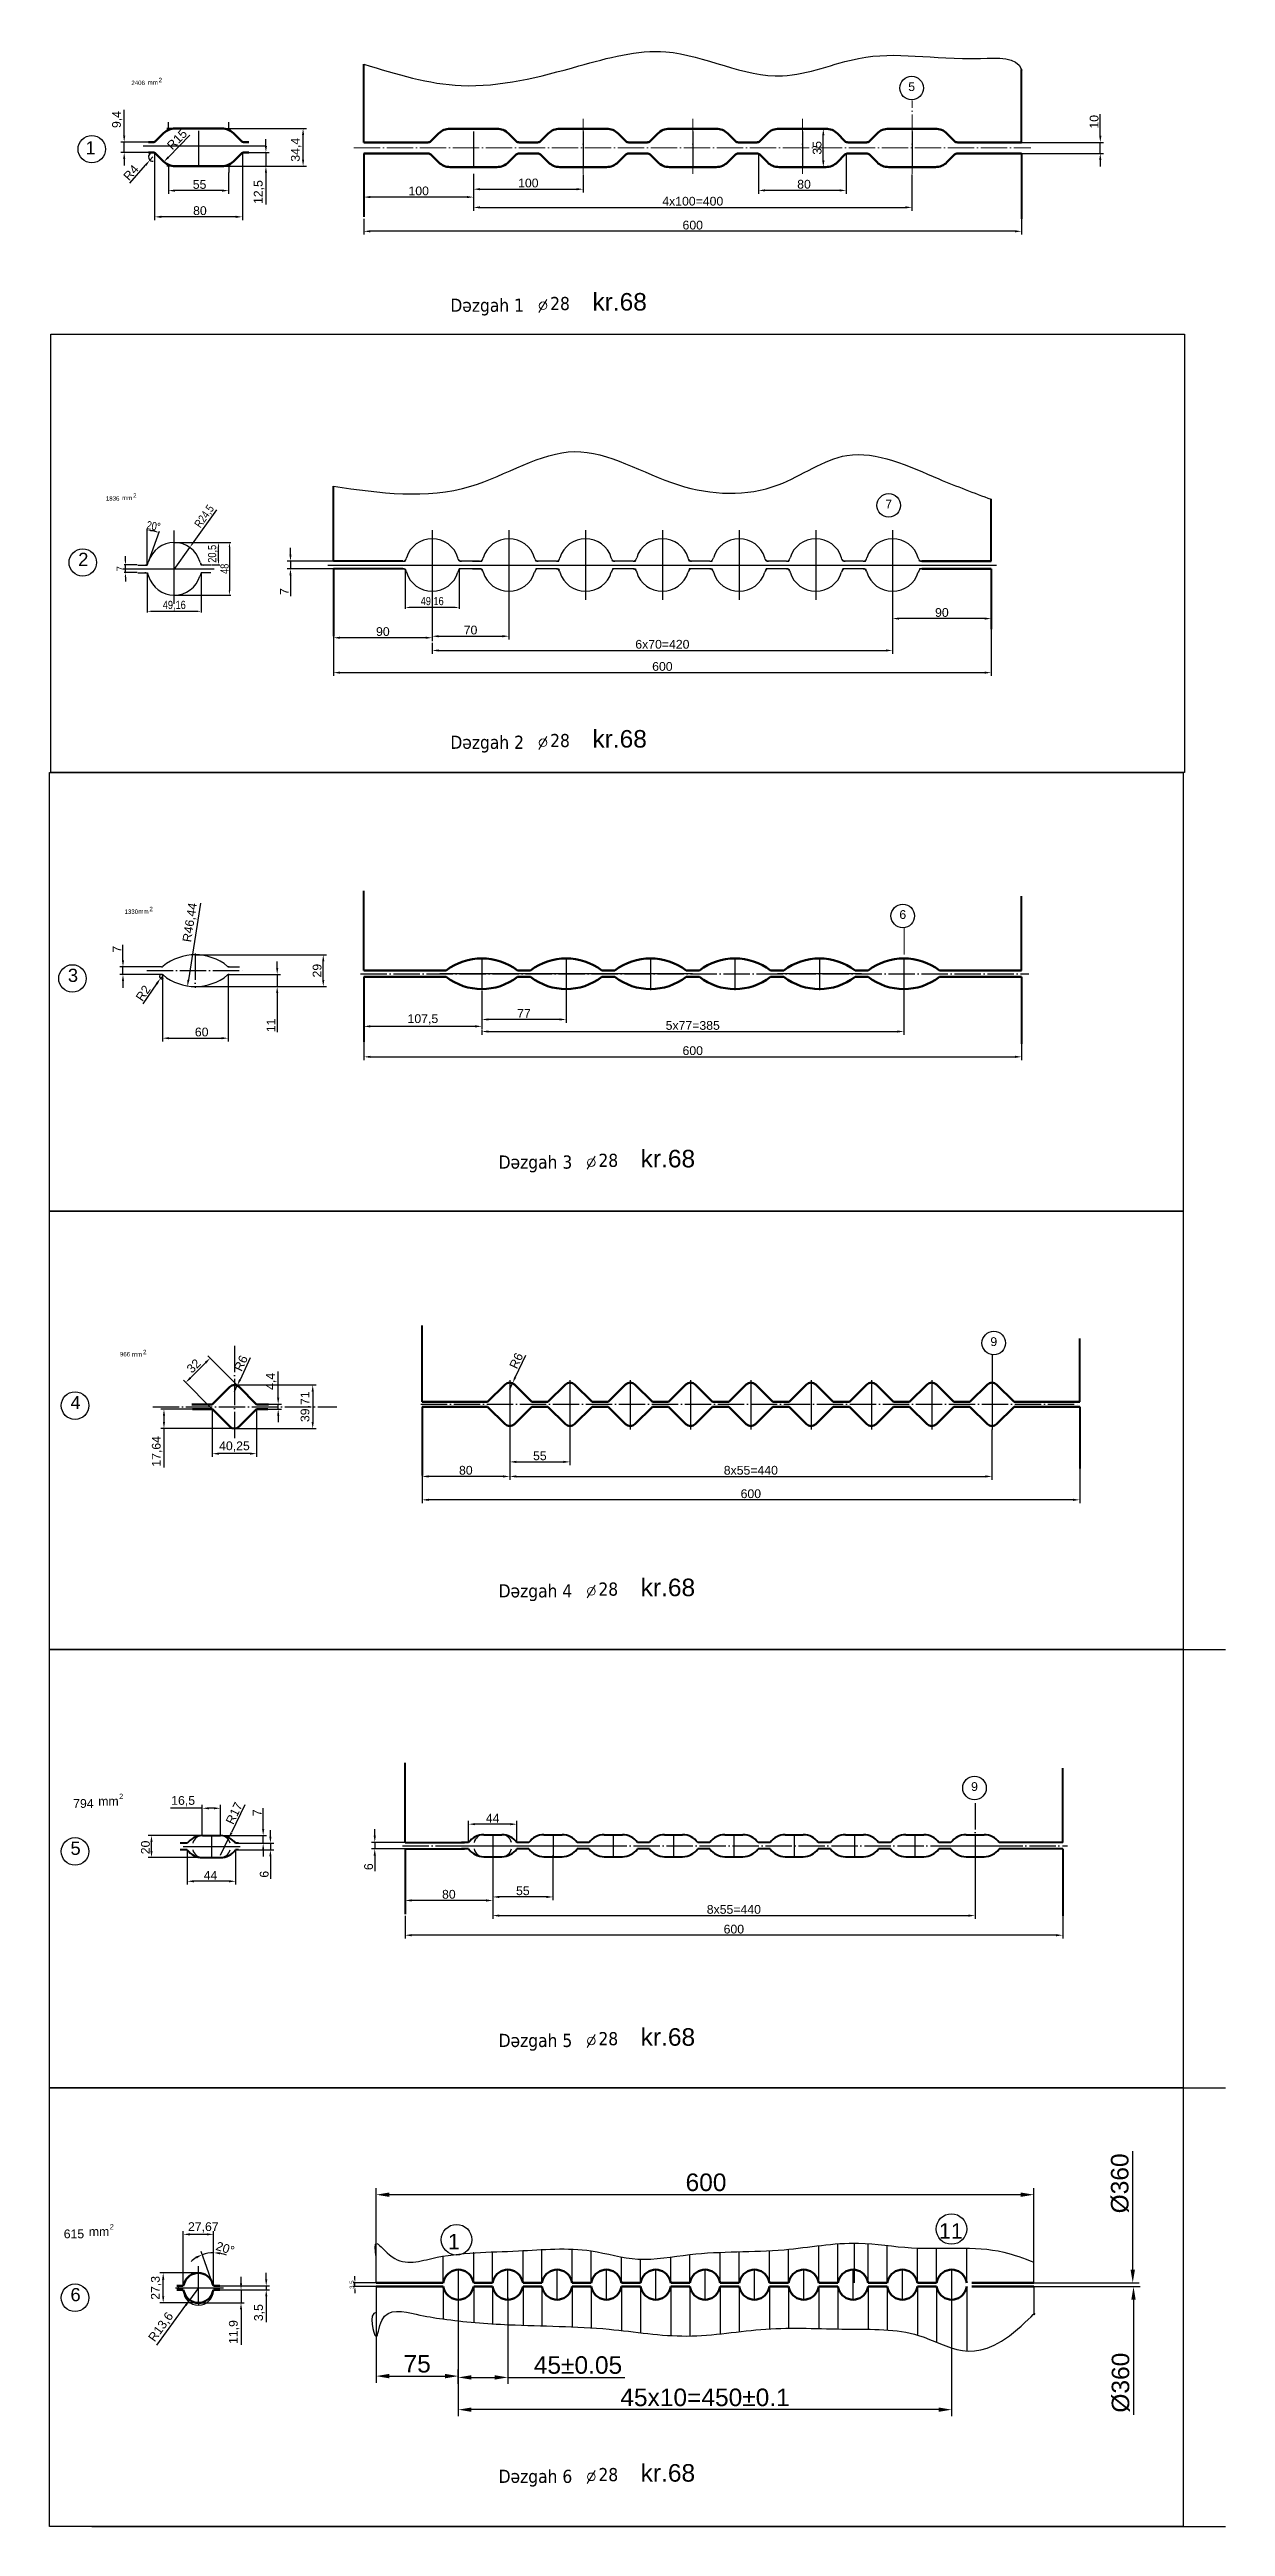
# Model space of a CAD drawing. Header units: millimetres. Extents: x 6647 to 33601, y -1887 to 8501.
# Drawn here: x 30922 to 31995, y 777 to 3037 of the extents above; entities that cross this region are included whole.
import ezdxf

# ---------------------------------------------------------------- set-up
doc = ezdxf.new("R2010")
doc.units = ezdxf.units.MM
doc.linetypes.add('ACAD_ISO04W100', pattern=[30, 24, -3, 0, -3])
doc.layers.add('Layer1', color=3, linetype='Continuous')
doc.layers.add('осевая', color=4, linetype='Continuous')
for name, color, linetype, lineweight in [('Main', 1, 'Continuous', 40), ('контурная', 7, 'Continuous', 50), ('осевые', 4, 'ACAD_ISO04W100', 25), ('размерные', 220, 'Continuous', 25), ('тонкая', 7, 'Continuous', 25), ('тонкий', 7, 'Continuous', 20)]:
    doc.layers.add(name, color=color, linetype=linetype, lineweight=lineweight)
doc.styles.add('s1v4', font='ARIAL.TTF', dxfattribs={"height": 4})
doc.styles.add('s3v2.5', font='ARIAL.TTF', dxfattribs={"width": 0.8, "height": 7.5})
doc.styles.add('s4v4', font='ARIAL.TTF', dxfattribs={"height": 16})
doc.styles.get("Standard").update_dxf_attribs({"font": 'ARIAL.TTF'})
doc.dimstyles.new('s1v4', dxfattribs={"dimtxt": 4, "dimasz": 3, "dimexe": 1.5, "dimexo": 0, "dimgap": 0.7, "dimtad": 1, "dimtxsty": 'Standard', "dimcen": 2.5, "dimadec": 0, "dimazin": 0, "dimtfac": 1, "dimtix": 1, "dimtmove": 0, "dimatfit": 3, "dimfxl": 1, "dimarcsym": 0})
doc.dimstyles.new('s2v4', dxfattribs={"dimtxt": 8, "dimasz": 6, "dimexe": 3, "dimexo": 0, "dimgap": 1.5, "dimtad": 1, "dimtxsty": 'Standard', "dimcen": 2.5, "dimadec": 0, "dimazin": 0, "dimtfac": 1, "dimtmove": 0, "dimatfit": 3, "dimfxl": 1, "dimarcsym": 0})
doc.dimstyles.new('s2v4$0', dxfattribs={"dimtxt": 8, "dimasz": 6, "dimexe": 3, "dimexo": 0, "dimgap": 1.5, "dimtad": 1, "dimtxsty": 'Standard', "dimcen": 2.5, "dimadec": 0, "dimazin": 0, "dimtfac": 1, "dimtmove": 0, "dimatfit": 3, "dimfxl": 1, "dimarcsym": 0})
doc.dimstyles.new('s3v2.5', dxfattribs={"dimtxt": 7.5, "dimasz": 4, "dimexe": 1.25, "dimexo": 0.625, "dimtad": 1, "dimtxsty": 's3v2.5', "dimcen": 1.5, "dimclrd": 6, "dimclre": 256, "dimclrt": 1, "dimadec": 0, "dimazin": 0, "dimtfac": 1, "dimtmove": 0, "dimatfit": 3, "dimfxl": 1, "dimlwd": -1, "dimlwe": -1, "dimarcsym": 0})
doc.dimstyles.new('s4v4', dxfattribs={"dimtxt": 16, "dimasz": 12, "dimexe": 6, "dimexo": 0, "dimgap": 3, "dimtad": 1, "dimtxsty": 'Standard', "dimcen": 2.5, "dimadec": 0, "dimazin": 0, "dimtfac": 1, "dimtmove": 0, "dimatfit": 3, "dimfxl": 1, "dimarcsym": 0})

msp = doc.modelspace()

# ---------------------------------------------------------------- texts
at = {"char_height": 8, "attachment_point": 5}
for s, insert in [('5', (31708.8033, 3003.0249)), ('7', (31687.8676, 2622.2867)), ('6', (31700.7023, 2247.7427)), ('9', (31783.7261, 1858.1355)), ('9', (31766.1371, 1452.2379))]:
    msp.add_mtext(s, dxfattribs=dict(at, insert=insert))
at = {"layer": 'размерные', "style": 's4v4'}
for p in [(31417.5541, 2798.7924), (31417.5541, 2400.112), (31461.5849, 2017.1528), (31461.5849, 1625.9949), (31461.5849, 1215.8735), (31461.5849, 818.2102)]:
    msp.add_text('kr.68', height=16, dxfattribs=at).set_placement(p)
at = {"layer": 'тонкая', "style": 's1v4'}
for s, height, p in [('2406', 4, (30996.9463, 3004.5018)), ('mm', 4, (31011.793, 3004.9752)), ('2', 4, (31021.863, 3007.1198)), ('1836', 4, (30973.6547, 2625.3995)), ('mm', 4, (30988.5015, 2625.8729)), ('2', 4, (30998.5715, 2628.0175)), ('1330', 4, (30990.692, 2248.4404)), ('mm', 4, (31003.3534, 2248.7064)), ('2', 4, (31013.4234, 2250.8509)), ('966', 4, (30986.4843, 1844.7099)), ('mm', 4, (30997.5893, 1844.6093)), ('2', 4, (31007.6593, 1846.7538)), ('794', 8, (30943.8512, 1432.8736)), (' mm', 8, (30963.6624, 1435.0011)), ('2', 4.8, (30985.7896, 1440.9269)), ('615', 8, (30935.2576, 1040.2497)), (' mm', 8, (30955.0688, 1042.3772)), ('2', 4.8, (30977.1959, 1048.303))]:
    msp.add_text(s, height=height, dxfattribs=at).set_placement(p)
at = {"layer": 'тонкий'}
for s, height, style, p in [('1', 12, 's1v4', (30955.0728, 2941.2593)), ('2', 12, 's1v4', (30948.4495, 2565.8309)), ('3', 12, 's1v4', (30939.0307, 2186.3555)), ('4', 12, 's1v4', (30941.3819, 1796.6531)), ('5', 12, 's1v4', (30941.3819, 1390.0145)), ('1', 14, 's4v4', (31285.7455, 1030.2159)), ('11', 14, 's4v4', (31733.7072, 1040.0015)), ('6', 12, 's1v4', (30941.3819, 982.8424))]:
    msp.add_text(s, height=height, dxfattribs=dict(at, style=style)).set_placement(p)
at = {"layer": 'тонкий', "char_height": 12, "attachment_point": 1, "style": 's1v4'}
for s, insert in [('{\\fTahoma|b0|i0|c238|p32;Dəzgah \\fTahoma|b0|i0|c162|p32;1}', (31287.9594, 2809.6561)), ('{\\fTahoma|b0|i0|c238|p32;Dəzgah \\fTahoma|b0|i0|c0|p32;2}', (31287.9594, 2410.9757)), ('{\\fTahoma|b0|i0|c238|p32;Dəzgah \\fTahoma|b0|i0|c0|p32;3}', (31331.9902, 2028.0166)), ('{\\fTahoma|b0|i0|c238|p32;Dəzgah \\fTahoma|b0|i0|c0|p32;4}', (31331.9902, 1636.8587)), ('{\\fTahoma|b0|i0|c238|p32;Dəzgah \\fTahoma|b0|i0|c0|p32;5}', (31331.9902, 1226.7372)), ('{\\fTahoma|b0|i0|c238|p32;Dəzgah \\fTahoma|b0|i0|c0|p32;6}', (31331.9902, 829.0739))]:
    msp.add_mtext(s, dxfattribs=dict(at, insert=insert))
at = {"layer": 'тонкий', "char_height": 12, "width": 33.292, "attachment_point": 1, "style": 's1v4'}
for insert in [(31379.0043, 2811.2409), (31379.0043, 2412.5606), (31423.0351, 2029.6014), (31423.0351, 1638.4435), (31423.0351, 1228.3221), (31423.0351, 830.6587)]:
    msp.add_mtext('{\\fTahoma|b0|i0|c0|p32;28\\fTxt|b0|i0|c238|p2; }', dxfattribs=dict(at, insert=insert))

# ---------------------------------------------------------------- blocks, each defined once
blk = doc.blocks.new('*D295')
at = {"layer": 'Defpoints', "color": 0, "transparency": 16777216}
for p in [(31181.4, 2501.7), (31781.4, 2508.1), (31781.4, 2468.5)]:
    blk.add_point(p, dxfattribs=at)
at = {"layer": 'тонкий', "color": 0, "lineweight": -2, "transparency": 16777216}
for p, q in [((31181.4, 2501.7), (31181.4, 2465.5)), ((31781.4, 2508.1), (31781.4, 2465.5)), ((31187.4, 2468.5), (31775.4, 2468.5))]:
    blk.add_line(p, q, dxfattribs=at)
at = {"layer": 'тонкий', "color": 0, "transparency": 16777216}
for points in [[(31187.4, 2469.5), (31187.4, 2467.5), (31181.4, 2468.5)], [(31775.4, 2469.5), (31775.4, 2467.5), (31781.4, 2468.5)]]:
    blk.add_solid(points, dxfattribs=at)
at = {"layer": 'тонкий', "color": 0, "transparency": 16777216, "insert": (31481.4, 2474.1), "char_height": 8, "attachment_point": 5}
blk.add_mtext('600', dxfattribs=at)
blk = doc.blocks.new('*D296')
at = {"layer": 'Defpoints', "color": 0, "transparency": 16777216}
for p in [(31309.1, 2923.6), (31209.1, 2906.5), (31209.1, 2902.3)]:
    blk.add_point(p, dxfattribs=at)
at = {"layer": 'тонкий', "color": 0, "lineweight": -2, "transparency": 16777216}
for p, q in [((31309.1, 2923.6), (31309.1, 2899.3)), ((31209.1, 2906.5), (31209.1, 2899.3)), ((31303.1, 2902.3), (31215.1, 2902.3))]:
    blk.add_line(p, q, dxfattribs=at)
at = {"layer": 'тонкий', "color": 0, "transparency": 16777216}
for points in [[(31215.1, 2903.3), (31215.1, 2901.3), (31209.1, 2902.3)], [(31303.1, 2903.3), (31303.1, 2901.3), (31309.1, 2902.3)]]:
    blk.add_solid(points, dxfattribs=at)
at = {"layer": 'тонкий', "color": 0, "transparency": 16777216, "insert": (31259.1, 2907.9), "char_height": 8, "attachment_point": 5}
blk.add_mtext('100', dxfattribs=at)
blk = doc.blocks.new('*D286')
at = {"layer": 'Defpoints', "color": 0, "transparency": 16777216}
for p in [(31409.1, 2922.9), (31309.1, 2911.8), (31409.1, 2909.5)]:
    blk.add_point(p, dxfattribs=at)
at = {"layer": 'тонкий', "color": 0, "lineweight": -2, "transparency": 16777216}
for p, q in [((31409.1, 2922.9), (31409.1, 2906.5)), ((31309.1, 2911.8), (31309.1, 2906.5)), ((31315.1, 2909.5), (31403.1, 2909.5))]:
    blk.add_line(p, q, dxfattribs=at)
at = {"layer": 'тонкий', "color": 0, "transparency": 16777216}
for points in [[(31315.1, 2910.5), (31315.1, 2908.5), (31309.1, 2909.5)], [(31403.1, 2910.5), (31403.1, 2908.5), (31409.1, 2909.5)]]:
    blk.add_solid(points, dxfattribs=at)
at = {"layer": 'тонкий', "color": 0, "transparency": 16777216, "insert": (31359.1, 2915.1), "char_height": 8, "attachment_point": 5}
blk.add_mtext('100', dxfattribs=at)
blk = doc.blocks.new('*D287')
at = {"layer": 'Defpoints', "color": 0, "transparency": 16777216}
for p in [(31709.1, 2922.9), (31309.1, 2902.3), (31709.1, 2892.9)]:
    blk.add_point(p, dxfattribs=at)
at = {"layer": 'тонкий', "color": 0, "lineweight": -2, "transparency": 16777216}
for p, q in [((31709.1, 2922.9), (31709.1, 2889.9)), ((31309.1, 2902.3), (31309.1, 2889.9)), ((31315.1, 2892.9), (31703.1, 2892.9))]:
    blk.add_line(p, q, dxfattribs=at)
at = {"layer": 'тонкий', "color": 0, "transparency": 16777216}
for points in [[(31315.1, 2893.9), (31315.1, 2891.9), (31309.1, 2892.9)], [(31703.1, 2893.9), (31703.1, 2891.9), (31709.1, 2892.9)]]:
    blk.add_solid(points, dxfattribs=at)
at = {"layer": 'тонкий', "color": 0, "transparency": 16777216, "insert": (31509.1, 2898.5), "char_height": 8, "attachment_point": 5}
blk.add_mtext('4x100=400', dxfattribs=at)
blk = doc.blocks.new('*D297')
at = {"layer": 'Defpoints', "color": 0, "transparency": 16777216}
for p in [(31209.1, 2882.5), (31209.1, 2871.1), (31809.1, 2882.5)]:
    blk.add_point(p, dxfattribs=at)
at = {"layer": 'тонкий', "color": 0, "lineweight": -2, "transparency": 16777216}
for p, q in [((31209.1, 2882.5), (31209.1, 2868.1)), ((31803.1, 2871.1), (31215.1, 2871.1)), ((31809.1, 2882.5), (31809.1, 2868.1))]:
    blk.add_line(p, q, dxfattribs=at)
at = {"layer": 'тонкий', "color": 0, "transparency": 16777216}
for points in [[(31215.1, 2872.1), (31215.1, 2870.1), (31209.1, 2871.1)], [(31803.1, 2872.1), (31803.1, 2870.1), (31809.1, 2871.1)]]:
    blk.add_solid(points, dxfattribs=at)
at = {"layer": 'тонкий', "color": 0, "transparency": 16777216, "insert": (31509.1, 2876.7), "char_height": 8, "attachment_point": 5}
blk.add_mtext('600', dxfattribs=at)
blk = doc.blocks.new('*D324')
at = {"layer": 'Defpoints', "color": 0, "transparency": 16777216}
for p in [(31271.4, 2534.9), (31181.4, 2521.8), (31181.4, 2500.3)]:
    blk.add_point(p, dxfattribs=at)
at = {"layer": 'тонкий', "color": 0, "lineweight": -2, "transparency": 16777216}
for p, q in [((31271.4, 2534.9), (31271.4, 2497.3)), ((31181.4, 2521.8), (31181.4, 2497.3)), ((31265.4, 2500.3), (31187.4, 2500.3))]:
    blk.add_line(p, q, dxfattribs=at)
at = {"layer": 'тонкий', "color": 0, "transparency": 16777216}
for points in [[(31187.4, 2501.3), (31187.4, 2499.3), (31181.4, 2500.3)], [(31265.4, 2501.3), (31265.4, 2499.3), (31271.4, 2500.3)]]:
    blk.add_solid(points, dxfattribs=at)
at = {"layer": 'тонкий', "color": 0, "transparency": 16777216, "insert": (31226.4, 2505.9), "char_height": 8, "attachment_point": 5}
blk.add_mtext('90', dxfattribs=at)
blk = doc.blocks.new('*D325')
at = {"layer": 'Defpoints', "color": 0, "transparency": 16777216}
for p in [(31691.4, 2534.9), (31691.4, 2517.8), (31781.4, 2522.9)]:
    blk.add_point(p, dxfattribs=at)
at = {"layer": 'тонкий', "color": 0, "lineweight": -2, "transparency": 16777216}
for p, q in [((31691.4, 2534.9), (31691.4, 2514.8)), ((31775.4, 2517.8), (31697.4, 2517.8)), ((31781.4, 2522.9), (31781.4, 2514.8))]:
    blk.add_line(p, q, dxfattribs=at)
at = {"layer": 'тонкий', "color": 0, "transparency": 16777216}
for points in [[(31697.4, 2518.8), (31697.4, 2516.8), (31691.4, 2517.8)], [(31775.4, 2518.8), (31775.4, 2516.8), (31781.4, 2517.8)]]:
    blk.add_solid(points, dxfattribs=at)
at = {"layer": 'тонкий', "color": 0, "transparency": 16777216, "insert": (31736.4, 2523.3), "char_height": 8, "attachment_point": 5}
blk.add_mtext('90', dxfattribs=at)
blk = doc.blocks.new('*D292')
at = {"layer": 'Defpoints', "color": 0, "transparency": 16777216}
for p in [(31691.4, 2514.8), (31271.4, 2495.7), (31691.4, 2488.7)]:
    blk.add_point(p, dxfattribs=at)
at = {"layer": 'тонкий', "color": 0, "lineweight": -2, "transparency": 16777216}
for p, q in [((31691.4, 2514.8), (31691.4, 2485.7)), ((31271.4, 2495.7), (31271.4, 2485.7)), ((31277.4, 2488.7), (31685.4, 2488.7))]:
    blk.add_line(p, q, dxfattribs=at)
at = {"layer": 'тонкий', "color": 0, "transparency": 16777216}
for points in [[(31277.4, 2489.7), (31277.4, 2487.7), (31271.4, 2488.7)], [(31685.4, 2489.7), (31685.4, 2487.7), (31691.4, 2488.7)]]:
    blk.add_solid(points, dxfattribs=at)
at = {"layer": 'тонкий', "color": 0, "transparency": 16777216, "insert": (31481.4, 2494.3), "char_height": 8, "attachment_point": 5}
blk.add_mtext('6x70=420', dxfattribs=at)
blk = doc.blocks.new('*D326')
at = {"layer": 'Defpoints', "color": 0, "transparency": 16777216}
for p in [(31316.6, 2178.1), (31209.1, 2147.7), (31209.1, 2145.8)]:
    blk.add_point(p, dxfattribs=at)
at = {"layer": 'тонкий', "color": 0, "lineweight": -2, "transparency": 16777216}
for p, q in [((31316.6, 2178.1), (31316.6, 2142.8)), ((31209.1, 2147.7), (31209.1, 2142.8)), ((31310.6, 2145.8), (31215.1, 2145.8))]:
    blk.add_line(p, q, dxfattribs=at)
at = {"layer": 'тонкий', "color": 0, "transparency": 16777216}
for points in [[(31215.1, 2146.8), (31215.1, 2144.8), (31209.1, 2145.8)], [(31310.6, 2146.8), (31310.6, 2144.8), (31316.6, 2145.8)]]:
    blk.add_solid(points, dxfattribs=at)
at = {"layer": 'тонкий', "color": 0, "transparency": 16777216, "insert": (31262.9, 2152.1), "char_height": 8, "attachment_point": 5}
blk.add_mtext('107,5', dxfattribs=at)
blk = doc.blocks.new('*D293')
at = {"layer": 'Defpoints', "color": 0, "transparency": 16777216}
for p in [(31701.6, 2178.9), (31316.6, 2142.4), (31701.6, 2141.1)]:
    blk.add_point(p, dxfattribs=at)
at = {"layer": 'тонкий', "color": 0, "lineweight": -2, "transparency": 16777216}
for p, q in [((31701.6, 2178.9), (31701.6, 2138.1)), ((31316.6, 2142.4), (31316.6, 2138.1)), ((31322.6, 2141.1), (31695.6, 2141.1))]:
    blk.add_line(p, q, dxfattribs=at)
at = {"layer": 'тонкий', "color": 0, "transparency": 16777216}
for points in [[(31322.6, 2142.1), (31322.6, 2140.1), (31316.6, 2141.1)], [(31695.6, 2142.1), (31695.6, 2140.1), (31701.6, 2141.1)]]:
    blk.add_solid(points, dxfattribs=at)
at = {"layer": 'тонкий', "color": 0, "transparency": 16777216, "insert": (31509.1, 2146.6), "char_height": 8, "attachment_point": 5}
blk.add_mtext('5x77=385', dxfattribs=at)
blk = doc.blocks.new('*D327')
at = {"layer": 'Defpoints', "color": 0, "transparency": 16777216}
for p in [(31209.1, 2131.5), (31809.1, 2129.9), (31809.1, 2118)]:
    blk.add_point(p, dxfattribs=at)
at = {"layer": 'тонкий', "color": 0, "lineweight": -2, "transparency": 16777216}
for p, q in [((31209.1, 2131.5), (31209.1, 2115)), ((31809.1, 2129.9), (31809.1, 2115)), ((31215.1, 2118), (31803.1, 2118))]:
    blk.add_line(p, q, dxfattribs=at)
at = {"layer": 'тонкий', "color": 0, "transparency": 16777216}
for points in [[(31215.1, 2119), (31215.1, 2117), (31209.1, 2118)], [(31803.1, 2119), (31803.1, 2117), (31809.1, 2118)]]:
    blk.add_solid(points, dxfattribs=at)
at = {"layer": 'тонкий', "color": 0, "transparency": 16777216, "insert": (31509.1, 2123.6), "char_height": 8, "attachment_point": 5}
blk.add_mtext('600', dxfattribs=at)
blk = doc.blocks.new('*D328')
at = {"layer": 'Defpoints', "color": 0, "transparency": 16777216}
for p in [(31262.1, 1767.1), (31342.1, 1778), (31262.1, 1735.2)]:
    blk.add_point(p, dxfattribs=at)
at = {"layer": 'тонкий', "color": 0, "lineweight": -2, "transparency": 16777216}
for p, q in [((31262.1, 1767.1), (31262.1, 1732.2)), ((31342.1, 1778), (31342.1, 1732.2)), ((31336.1, 1735.2), (31268.1, 1735.2))]:
    blk.add_line(p, q, dxfattribs=at)
at = {"layer": 'тонкий', "color": 0, "transparency": 16777216}
for points in [[(31268.1, 1736.2), (31268.1, 1734.2), (31262.1, 1735.2)], [(31336.1, 1736.2), (31336.1, 1734.2), (31342.1, 1735.2)]]:
    blk.add_solid(points, dxfattribs=at)
at = {"layer": 'тонкий', "color": 0, "transparency": 16777216, "insert": (31302.1, 1740.8), "char_height": 8, "attachment_point": 5}
blk.add_mtext('80', dxfattribs=at)
blk = doc.blocks.new('*D294')
at = {"layer": 'Defpoints', "color": 0, "transparency": 16777216}
for p in [(31397.1, 1778), (31342.1, 1755.1), (31397.1, 1748.5)]:
    blk.add_point(p, dxfattribs=at)
at = {"layer": 'тонкий', "color": 0, "lineweight": -2, "transparency": 16777216}
for p, q in [((31397.1, 1778), (31397.1, 1745.5)), ((31342.1, 1755.1), (31342.1, 1745.5)), ((31348.1, 1748.5), (31391.1, 1748.5))]:
    blk.add_line(p, q, dxfattribs=at)
at = {"layer": 'тонкий', "color": 0, "transparency": 16777216}
for points in [[(31348.1, 1749.5), (31348.1, 1747.5), (31342.1, 1748.5)], [(31391.1, 1749.5), (31391.1, 1747.5), (31397.1, 1748.5)]]:
    blk.add_solid(points, dxfattribs=at)
at = {"layer": 'тонкий', "color": 0, "transparency": 16777216, "insert": (31369.6, 1754), "char_height": 8, "attachment_point": 5}
blk.add_mtext('55', dxfattribs=at)
blk = doc.blocks.new('*D329')
at = {"layer": 'Defpoints', "color": 0, "transparency": 16777216}
for p in [(31782.1, 1778), (31342.1, 1735.2), (31782.1, 1735.2)]:
    blk.add_point(p, dxfattribs=at)
at = {"layer": 'тонкий', "color": 0, "lineweight": -2, "transparency": 16777216}
for p, q in [((31782.1, 1778), (31782.1, 1732.2)), ((31342.1, 1735.2), (31342.1, 1732.2)), ((31348.1, 1735.2), (31776.1, 1735.2))]:
    blk.add_line(p, q, dxfattribs=at)
at = {"layer": 'тонкий', "color": 0, "transparency": 16777216}
for points in [[(31348.1, 1736.2), (31348.1, 1734.2), (31342.1, 1735.2)], [(31776.1, 1736.2), (31776.1, 1734.2), (31782.1, 1735.2)]]:
    blk.add_solid(points, dxfattribs=at)
at = {"layer": 'тонкий', "color": 0, "transparency": 16777216, "insert": (31562.1, 1740.8), "char_height": 8, "attachment_point": 5}
blk.add_mtext('8x55=440', dxfattribs=at)
blk = doc.blocks.new('*D330')
at = {"layer": 'Defpoints', "color": 0, "transparency": 16777216}
for p in [(31862.1, 1742.5), (31262.1, 1732.2), (31262.1, 1713.9)]:
    blk.add_point(p, dxfattribs=at)
at = {"layer": 'тонкий', "color": 0, "lineweight": -2, "transparency": 16777216}
for p, q in [((31862.1, 1742.5), (31862.1, 1710.9)), ((31262.1, 1732.2), (31262.1, 1710.9)), ((31856.1, 1713.9), (31268.1, 1713.9))]:
    blk.add_line(p, q, dxfattribs=at)
at = {"layer": 'тонкий', "color": 0, "transparency": 16777216}
for points in [[(31268.1, 1714.9), (31268.1, 1712.9), (31262.1, 1713.9)], [(31856.1, 1714.9), (31856.1, 1712.9), (31862.1, 1713.9)]]:
    blk.add_solid(points, dxfattribs=at)
at = {"layer": 'тонкий', "color": 0, "transparency": 16777216, "insert": (31562.1, 1719.4), "char_height": 8, "attachment_point": 5}
blk.add_mtext('600', dxfattribs=at)
blk = doc.blocks.new('*D331')
at = {"layer": 'Defpoints', "color": 0, "transparency": 16777216}
for p in [(31246.6, 1401.4), (31219, 1395.4), (31246.6, 1395.4)]:
    blk.add_point(p, dxfattribs=at)
at = {"layer": 'тонкий', "color": 0, "lineweight": -2, "transparency": 16777216}
for p, q in [((31246.6, 1401.4), (31216, 1401.4)), ((31219, 1407.4), (31219, 1413.4)), ((31219, 1401.4), (31219, 1395.4)), ((31246.6, 1395.4), (31216, 1395.4)), ((31219, 1389.4), (31219, 1375.1))]:
    blk.add_line(p, q, dxfattribs=at)
at = {"layer": 'тонкий', "color": 0, "transparency": 16777216}
for points in [[(31218, 1407.4), (31220, 1407.4), (31219, 1401.4)], [(31218, 1389.4), (31220, 1389.4), (31219, 1395.4)]]:
    blk.add_solid(points, dxfattribs=at)
at = {"layer": 'тонкий', "color": 0, "transparency": 16777216, "insert": (31213.4, 1379.2), "char_height": 8, "attachment_point": 5, "rotation": 90}
blk.add_mtext('6', dxfattribs=at)
blk = doc.blocks.new('*D332')
at = {"layer": 'Defpoints', "color": 0, "transparency": 16777216}
for p in [(31326.6, 1389), (31246.6, 1349.1), (31246.6, 1348.4)]:
    blk.add_point(p, dxfattribs=at)
at = {"layer": 'тонкий', "color": 0, "lineweight": -2, "transparency": 16777216}
for p, q in [((31326.6, 1389), (31326.6, 1345.4)), ((31246.6, 1349.1), (31246.6, 1345.4)), ((31320.6, 1348.4), (31252.6, 1348.4))]:
    blk.add_line(p, q, dxfattribs=at)
at = {"layer": 'тонкий', "color": 0, "transparency": 16777216}
for points in [[(31252.6, 1349.4), (31252.6, 1347.4), (31246.6, 1348.4)], [(31320.6, 1349.4), (31320.6, 1347.4), (31326.6, 1348.4)]]:
    blk.add_solid(points, dxfattribs=at)
at = {"layer": 'тонкий', "color": 0, "transparency": 16777216, "insert": (31286.6, 1354), "char_height": 8, "attachment_point": 5}
blk.add_mtext('80', dxfattribs=at)
blk = doc.blocks.new('*D321')
at = {"layer": 'Defpoints', "color": 0, "transparency": 16777216}
for p in [(31381.6, 1389.6), (31326.6, 1361.2), (31326.6, 1351.6)]:
    blk.add_point(p, dxfattribs=at)
at = {"layer": 'тонкий', "color": 0, "lineweight": -2, "transparency": 16777216}
for p, q in [((31381.6, 1389.6), (31381.6, 1348.6)), ((31326.6, 1361.2), (31326.6, 1348.6)), ((31375.6, 1351.6), (31332.6, 1351.6))]:
    blk.add_line(p, q, dxfattribs=at)
at = {"layer": 'тонкий', "color": 0, "transparency": 16777216}
for points in [[(31332.6, 1352.6), (31332.6, 1350.6), (31326.6, 1351.6)], [(31375.6, 1352.6), (31375.6, 1350.6), (31381.6, 1351.6)]]:
    blk.add_solid(points, dxfattribs=at)
at = {"layer": 'тонкий', "color": 0, "transparency": 16777216, "insert": (31354.1, 1357.2), "char_height": 8, "attachment_point": 5}
blk.add_mtext('55', dxfattribs=at)
blk = doc.blocks.new('*D322')
at = {"layer": 'Defpoints', "color": 0, "transparency": 16777216}
for p in [(31766.6, 1389), (31326.6, 1345.3), (31766.6, 1334.6)]:
    blk.add_point(p, dxfattribs=at)
at = {"layer": 'тонкий', "color": 0, "lineweight": -2, "transparency": 16777216}
for p, q in [((31766.6, 1389), (31766.6, 1331.6)), ((31326.6, 1345.3), (31326.6, 1331.6)), ((31332.6, 1334.6), (31760.6, 1334.6))]:
    blk.add_line(p, q, dxfattribs=at)
at = {"layer": 'тонкий', "color": 0, "transparency": 16777216}
for points in [[(31332.6, 1335.6), (31332.6, 1333.6), (31326.6, 1334.6)], [(31760.6, 1335.6), (31760.6, 1333.6), (31766.6, 1334.6)]]:
    blk.add_solid(points, dxfattribs=at)
at = {"layer": 'тонкий', "color": 0, "transparency": 16777216, "insert": (31546.6, 1340.2), "char_height": 8, "attachment_point": 5}
blk.add_mtext('8x55=440', dxfattribs=at)
blk = doc.blocks.new('*D323')
at = {"layer": 'Defpoints', "color": 0, "transparency": 16777216}
for p in [(31246.6, 1334.4), (31846.6, 1334.4), (31246.6, 1316.7)]:
    blk.add_point(p, dxfattribs=at)
at = {"layer": 'тонкий', "color": 0, "lineweight": -2, "transparency": 16777216}
for p, q in [((31246.6, 1334.4), (31246.6, 1313.7)), ((31846.6, 1334.4), (31846.6, 1313.7)), ((31840.6, 1316.7), (31252.6, 1316.7))]:
    blk.add_line(p, q, dxfattribs=at)
at = {"layer": 'тонкий', "color": 0, "transparency": 16777216}
for points in [[(31252.6, 1317.7), (31252.6, 1315.7), (31246.6, 1316.7)], [(31840.6, 1317.7), (31840.6, 1315.7), (31846.6, 1316.7)]]:
    blk.add_solid(points, dxfattribs=at)
at = {"layer": 'тонкий', "color": 0, "transparency": 16777216, "insert": (31546.6, 1322.2), "char_height": 8, "attachment_point": 5}
blk.add_mtext('600', dxfattribs=at)
blk = doc.blocks.new('*D314')
at = {"layer": 'Defpoints', "color": 0, "transparency": 16777216}
for p in [(31142.1, 2570.2), (31181.4, 2570.2), (31181.4, 2563.2)]:
    blk.add_point(p, dxfattribs=at)
at = {"layer": 'тонкий', "color": 0, "lineweight": -2, "transparency": 16777216}
for p, q in [((31142.1, 2576.2), (31142.1, 2582.2)), ((31181.4, 2570.2), (31139.1, 2570.2)), ((31181.4, 2563.2), (31139.1, 2563.2)), ((31142.1, 2570.2), (31142.1, 2563.2)), ((31142.1, 2557.2), (31142.1, 2538.3))]:
    blk.add_line(p, q, dxfattribs=at)
at = {"layer": 'тонкий', "color": 0, "transparency": 16777216}
for points in [[(31141.1, 2576.2), (31143.1, 2576.2), (31142.1, 2570.2)], [(31141.1, 2557.2), (31143.1, 2557.2), (31142.1, 2563.2)]]:
    blk.add_solid(points, dxfattribs=at)
at = {"layer": 'тонкий', "color": 0, "transparency": 16777216, "insert": (31136.6, 2542.4), "char_height": 8, "attachment_point": 5, "rotation": 90}
blk.add_mtext('7', dxfattribs=at)
blk = doc.blocks.new('*D290')
at = {"layer": 'Defpoints', "color": 0, "transparency": 16777216}
for p in [(31087.1, 2964.9), (31153.6, 2964.9), (31122.7, 2930.5)]:
    blk.add_point(p, dxfattribs=at)
at = {"layer": 'тонкий', "color": 0, "lineweight": -2, "transparency": 16777216}
for p, q in [((31087.1, 2964.9), (31156.6, 2964.9)), ((31153.6, 2936.5), (31153.6, 2958.9)), ((31122.7, 2930.5), (31156.6, 2930.5))]:
    blk.add_line(p, q, dxfattribs=at)
at = {"layer": 'тонкий', "color": 0, "transparency": 16777216}
for points in [[(31152.6, 2958.9), (31154.6, 2958.9), (31153.6, 2964.9)], [(31152.6, 2936.5), (31154.6, 2936.5), (31153.6, 2930.5)]]:
    blk.add_solid(points, dxfattribs=at)
at = {"layer": 'тонкий', "color": 0, "transparency": 16777216, "insert": (31147.3, 2945.5), "char_height": 8, "attachment_point": 5, "rotation": 90}
blk.add_mtext('34,4', dxfattribs=at)
blk = doc.blocks.new('*D315')
at = {"layer": 'Defpoints', "color": 0, "transparency": 16777216}
for p in [(30990.4, 2952.4), (31012.5, 2952.4), (31012.5, 2943)]:
    blk.add_point(p, dxfattribs=at)
at = {"layer": 'тонкий', "color": 0, "lineweight": -2, "transparency": 16777216}
for p, q in [((30990.4, 2958.4), (30990.4, 2981.9)), ((31012.5, 2952.4), (30987.4, 2952.4)), ((31012.5, 2943), (30987.4, 2943)), ((30990.4, 2943), (30990.4, 2952.4)), ((30990.4, 2937), (30990.4, 2931))]:
    blk.add_line(p, q, dxfattribs=at)
at = {"layer": 'тонкий', "color": 0, "transparency": 16777216}
for points in [[(30989.4, 2958.4), (30991.4, 2958.4), (30990.4, 2952.4)], [(30989.4, 2937), (30991.4, 2937), (30990.4, 2943)]]:
    blk.add_solid(points, dxfattribs=at)
at = {"layer": 'тонкий', "color": 0, "transparency": 16777216, "insert": (30984.1, 2973.1), "char_height": 8, "attachment_point": 5, "rotation": 90}
blk.add_mtext('9,4', dxfattribs=at)
blk = doc.blocks.new('*D316')
at = {"layer": 'Defpoints', "color": 0, "transparency": 16777216}
for p in [(31104, 2943), (31087.1, 2930.5), (31119.7, 2930.5)]:
    blk.add_point(p, dxfattribs=at)
at = {"layer": 'тонкий', "color": 0, "lineweight": -2, "transparency": 16777216}
for p, q in [((31104, 2943), (31122.7, 2943)), ((31119.7, 2949), (31119.7, 2955)), ((31119.7, 2943), (31119.7, 2930.5)), ((31087.1, 2930.5), (31122.7, 2930.5)), ((31119.7, 2924.5), (31119.7, 2895.4))]:
    blk.add_line(p, q, dxfattribs=at)
at = {"layer": 'тонкий', "color": 0, "transparency": 16777216}
for points in [[(31118.7, 2949), (31120.7, 2949), (31119.7, 2943)], [(31118.7, 2924.5), (31120.7, 2924.5), (31119.7, 2930.5)]]:
    blk.add_solid(points, dxfattribs=at)
at = {"layer": 'тонкий', "color": 0, "transparency": 16777216, "insert": (31113.4, 2906.9), "char_height": 8, "attachment_point": 5, "rotation": 90}
blk.add_mtext('12,5', dxfattribs=at)
blk = doc.blocks.new('*D317')
at = {"layer": 'Defpoints', "color": 0, "transparency": 16777216}
for p in [(31030.7, 2924.6), (31085.7, 2924.6), (31030.7, 2908.2)]:
    blk.add_point(p, dxfattribs=at)
at = {"layer": 'тонкий', "color": 0, "lineweight": -2, "transparency": 16777216}
for p, q in [((31030.7, 2924.6), (31030.7, 2905.2)), ((31085.7, 2924.6), (31085.7, 2905.2)), ((31079.7, 2908.2), (31036.7, 2908.2))]:
    blk.add_line(p, q, dxfattribs=at)
at = {"layer": 'тонкий', "color": 0, "transparency": 16777216}
for points in [[(31036.7, 2909.2), (31036.7, 2907.2), (31030.7, 2908.2)], [(31079.7, 2909.2), (31079.7, 2907.2), (31085.7, 2908.2)]]:
    blk.add_solid(points, dxfattribs=at)
at = {"layer": 'тонкий', "color": 0, "transparency": 16777216, "insert": (31059.2, 2913.8), "char_height": 8, "attachment_point": 5}
blk.add_mtext('55', dxfattribs=at)
blk = doc.blocks.new('*D318')
at = {"layer": 'Defpoints', "color": 0, "transparency": 16777216}
for p in [(31018.2, 2943), (31098.2, 2943), (31018.2, 2884.3)]:
    blk.add_point(p, dxfattribs=at)
at = {"layer": 'тонкий', "color": 0, "lineweight": -2, "transparency": 16777216}
for p, q in [((31018.2, 2943), (31018.2, 2881.3)), ((31098.2, 2943), (31098.2, 2881.3)), ((31092.2, 2884.3), (31024.2, 2884.3))]:
    blk.add_line(p, q, dxfattribs=at)
at = {"layer": 'тонкий', "color": 0, "transparency": 16777216}
for points in [[(31024.2, 2885.3), (31024.2, 2883.3), (31018.2, 2884.3)], [(31092.2, 2885.3), (31092.2, 2883.3), (31098.2, 2884.3)]]:
    blk.add_solid(points, dxfattribs=at)
at = {"layer": 'тонкий', "color": 0, "transparency": 16777216, "insert": (31059.5, 2889.9), "char_height": 8, "attachment_point": 5}
blk.add_mtext('80', dxfattribs=at)
blk = doc.blocks.new('*D291')
at = {"layer": 'Defpoints', "color": 0, "transparency": 16777216}
for p in [(31036.9, 2945.2), (31026.5, 2934.4)]:
    blk.add_point(p, dxfattribs=at)
at = {"layer": 'тонкий', "color": 0, "lineweight": -2, "transparency": 16777216}
blk.add_line((31050.3, 2958.9), (31030.7, 2938.7), dxfattribs=at)
at = {"layer": 'тонкий', "color": 0, "transparency": 16777216}
blk.add_solid([(31030, 2939.4), (31031.4, 2938), (31026.5, 2934.4)], dxfattribs=at)
at = {"layer": 'тонкий', "color": 0, "transparency": 16777216, "insert": (31038.6, 2954.9), "char_height": 8, "attachment_point": 5, "rotation": 45.812}
blk.add_mtext('R15', dxfattribs=at)
blk = doc.blocks.new('*D319')
at = {"layer": 'Defpoints', "color": 0, "transparency": 16777216}
for p in [(31016.6, 2939), (31013.9, 2936)]:
    blk.add_point(p, dxfattribs=at)
at = {"layer": 'тонкий', "color": 0, "lineweight": -2, "transparency": 16777216}
for p, q in [((31016.6, 2939), (31013.9, 2936)), ((30995.5, 2915), (31010, 2931.5))]:
    blk.add_line(p, q, dxfattribs=at)
blk.add_arc((31016.6, 2939), 4, 90, 271.6172, dxfattribs=at)
at = {"layer": 'тонкий', "color": 0, "transparency": 16777216}
blk.add_solid([(31009.2, 2932.1), (31010.7, 2930.8), (31013.9, 2936)], dxfattribs=at)
at = {"layer": 'тонкий', "color": 0, "transparency": 16777216, "insert": (30996.6, 2924.6), "char_height": 8, "attachment_point": 5, "rotation": 48.6454}
blk.add_mtext('R4', dxfattribs=at)
blk = doc.blocks.new('*D320')
at = {"layer": 'Defpoints', "color": 0, "transparency": 16777216}
for p in [(31809.1, 2952.2), (31809.1, 2942.2), (31880.9, 2952.2)]:
    blk.add_point(p, dxfattribs=at)
at = {"layer": 'тонкий', "color": 0, "lineweight": -2, "transparency": 16777216}
for p, q in [((31880.9, 2958.2), (31880.9, 2977.9)), ((31809.1, 2952.2), (31883.9, 2952.2)), ((31809.1, 2942.2), (31883.9, 2942.2)), ((31880.9, 2942.2), (31880.9, 2952.2)), ((31880.9, 2936.2), (31880.9, 2930.2))]:
    blk.add_line(p, q, dxfattribs=at)
at = {"layer": 'тонкий', "color": 0, "transparency": 16777216}
for points in [[(31879.9, 2958.2), (31881.9, 2958.2), (31880.9, 2952.2)], [(31879.9, 2936.2), (31881.9, 2936.2), (31880.9, 2942.2)]]:
    blk.add_solid(points, dxfattribs=at)
at = {"layer": 'тонкий', "color": 0, "transparency": 16777216, "insert": (31875.3, 2971), "char_height": 8, "attachment_point": 5, "rotation": 90}
blk.add_mtext('10', dxfattribs=at)
blk = doc.blocks.new('*D303')
at = {"layer": 'Defpoints', "color": 0, "transparency": 16777216}
for p in [(31569.1, 2942.2), (31649.1, 2942.2), (31569.1, 2908.4)]:
    blk.add_point(p, dxfattribs=at)
at = {"layer": 'тонкий', "color": 0, "lineweight": -2, "transparency": 16777216}
for p, q in [((31569.1, 2942.2), (31569.1, 2905.4)), ((31649.1, 2942.2), (31649.1, 2905.4)), ((31643.1, 2908.4), (31575.1, 2908.4))]:
    blk.add_line(p, q, dxfattribs=at)
at = {"layer": 'тонкий', "color": 0, "transparency": 16777216}
for points in [[(31575.1, 2909.4), (31575.1, 2907.4), (31569.1, 2908.4)], [(31643.1, 2909.4), (31643.1, 2907.4), (31649.1, 2908.4)]]:
    blk.add_solid(points, dxfattribs=at)
at = {"layer": 'тонкий', "color": 0, "transparency": 16777216, "insert": (31610.6, 2914), "char_height": 8, "attachment_point": 5}
blk.add_mtext('80', dxfattribs=at)
blk = doc.blocks.new('*D304')
at = {"layer": 'Defpoints', "color": 0, "transparency": 16777216}
for p in [(31619.8, 2964.7), (31628.2, 2964.7), (31619.8, 2929.7)]:
    blk.add_point(p, dxfattribs=at)
at = {"layer": 'тонкий', "color": 0, "lineweight": -2, "transparency": 16777216}
for p, q in [((31619.8, 2964.7), (31631.2, 2964.7)), ((31628.2, 2935.7), (31628.2, 2958.7)), ((31619.8, 2929.7), (31631.2, 2929.7))]:
    blk.add_line(p, q, dxfattribs=at)
at = {"layer": 'тонкий', "color": 0, "transparency": 16777216}
for points in [[(31627.2, 2958.7), (31629.2, 2958.7), (31628.2, 2964.7)], [(31627.2, 2935.7), (31629.2, 2935.7), (31628.2, 2929.7)]]:
    blk.add_solid(points, dxfattribs=at)
at = {"layer": 'тонкий', "color": 0, "transparency": 16777216, "insert": (31622.6, 2947.2), "char_height": 8, "attachment_point": 5, "rotation": 90}
blk.add_mtext('35', dxfattribs=at)
blk = doc.blocks.new('*D305')
at = {"layer": 'Defpoints', "color": 0, "transparency": 16777216}
for p in [(31246.8, 2563.2), (31296, 2563.2), (31246.8, 2527.9)]:
    blk.add_point(p, dxfattribs=at)
at = {"layer": 'тонкая', "transparency": 16777216}
for p, q in [((31246.8, 2562.6), (31246.8, 2526.7)), ((31296, 2562.6), (31296, 2526.7))]:
    blk.add_line(p, q, dxfattribs=at)
at = {"layer": 'тонкая', "color": 6, "transparency": 16777216}
blk.add_line((31292, 2527.9), (31250.8, 2527.9), dxfattribs=at)
for points in [[(31250.8, 2528.6), (31250.8, 2527.3), (31246.8, 2527.9)], [(31292, 2528.6), (31292, 2527.3), (31296, 2527.9)]]:
    blk.add_solid(points, dxfattribs=at)
at = {"layer": 'тонкая', "color": 1, "transparency": 16777216, "insert": (31271.4, 2533.1), "char_height": 7.5, "attachment_point": 5, "style": 's3v2.5'}
blk.add_mtext('49,16', dxfattribs=at)
blk = doc.blocks.new('*D306')
at = {"layer": 'Defpoints', "color": 0, "transparency": 16777216}
for p in [(31341.4, 2534.9), (31271.4, 2512.5), (31341.4, 2501.7)]:
    blk.add_point(p, dxfattribs=at)
at = {"layer": 'тонкий', "color": 0, "lineweight": -2, "transparency": 16777216}
for p, q in [((31341.4, 2534.9), (31341.4, 2498.7)), ((31271.4, 2512.5), (31271.4, 2498.7)), ((31277.4, 2501.7), (31335.4, 2501.7))]:
    blk.add_line(p, q, dxfattribs=at)
at = {"layer": 'тонкий', "color": 0, "transparency": 16777216}
for points in [[(31277.4, 2502.7), (31277.4, 2500.7), (31271.4, 2501.7)], [(31335.4, 2502.7), (31335.4, 2500.7), (31341.4, 2501.7)]]:
    blk.add_solid(points, dxfattribs=at)
at = {"layer": 'тонкий', "color": 0, "transparency": 16777216, "insert": (31306.4, 2507.3), "char_height": 8, "attachment_point": 5}
blk.add_mtext('70', dxfattribs=at)
blk = doc.blocks.new('*D307')
at = {"layer": 'Defpoints', "color": 0, "transparency": 16777216}
for p in [(31393.6, 2178.9), (31316.6, 2165.7), (31316.6, 2152.1)]:
    blk.add_point(p, dxfattribs=at)
at = {"layer": 'тонкий', "color": 0, "lineweight": -2, "transparency": 16777216}
for p, q in [((31393.6, 2178.9), (31393.6, 2149.1)), ((31316.6, 2165.7), (31316.6, 2149.1)), ((31387.6, 2152.1), (31322.6, 2152.1))]:
    blk.add_line(p, q, dxfattribs=at)
at = {"layer": 'тонкий', "color": 0, "transparency": 16777216}
for points in [[(31322.6, 2153.1), (31322.6, 2151.1), (31316.6, 2152.1)], [(31387.6, 2153.1), (31387.6, 2151.1), (31393.6, 2152.1)]]:
    blk.add_solid(points, dxfattribs=at)
at = {"layer": 'тонкий', "color": 0, "transparency": 16777216, "insert": (31355.1, 2157.6), "char_height": 8, "attachment_point": 5}
blk.add_mtext('77', dxfattribs=at)
blk = doc.blocks.new('*D308')
at = {"layer": 'Defpoints', "color": 0, "transparency": 16777216}
for p in [(31118.3, 1801), (31118.3, 1796.6), (31130.9, 1801)]:
    blk.add_point(p, dxfattribs=at)
at = {"layer": 'тонкая', "color": 0, "lineweight": -2, "transparency": 16777216}
for p, q in [((31130.9, 1807), (31130.9, 1830.8)), ((31118.3, 1801), (31133.9, 1801)), ((31118.3, 1796.6), (31133.9, 1796.6)), ((31130.9, 1796.6), (31130.9, 1801)), ((31130.9, 1790.6), (31130.9, 1784.6))]:
    blk.add_line(p, q, dxfattribs=at)
at = {"layer": 'тонкая', "color": 0, "transparency": 16777216}
for points in [[(31129.9, 1807), (31131.9, 1807), (31130.9, 1801)], [(31129.9, 1790.6), (31131.9, 1790.6), (31130.9, 1796.6)]]:
    blk.add_solid(points, dxfattribs=at)
at = {"layer": 'тонкая', "color": 0, "transparency": 16777216, "insert": (31124.6, 1821.9), "char_height": 8, "attachment_point": 5, "rotation": 90}
blk.add_mtext('4,4', dxfattribs=at)
blk = doc.blocks.new('*D289')
at = {"layer": 'Defpoints', "color": 0, "transparency": 16777216}
for p in [(31091, 1818.7), (31091, 1778.9), (31162.4, 1778.9)]:
    blk.add_point(p, dxfattribs=at)
at = {"layer": 'тонкая', "color": 0, "lineweight": -2, "transparency": 16777216}
for p, q in [((31091, 1818.7), (31165.4, 1818.7)), ((31162.4, 1812.7), (31162.4, 1784.9)), ((31091, 1778.9), (31165.4, 1778.9))]:
    blk.add_line(p, q, dxfattribs=at)
at = {"layer": 'тонкая', "color": 0, "transparency": 16777216}
for points in [[(31161.4, 1812.7), (31163.4, 1812.7), (31162.4, 1818.7)], [(31161.4, 1784.9), (31163.4, 1784.9), (31162.4, 1778.9)]]:
    blk.add_solid(points, dxfattribs=at)
at = {"layer": 'тонкая', "color": 0, "transparency": 16777216, "insert": (31156.1, 1798.8), "char_height": 8, "attachment_point": 5, "rotation": 90}
blk.add_mtext('39,71', dxfattribs=at)
blk = doc.blocks.new('*D309')
at = {"layer": 'Defpoints', "color": 0, "transparency": 16777216}
for p in [(31068.9, 1843.2), (31093.2, 1818.9), (31070.8, 1796.6)]:
    blk.add_point(p, dxfattribs=at)
at = {"layer": 'тонкая', "color": 0, "lineweight": -2, "transparency": 16777216}
for p, q in [((31050.8, 1825.1), (31064.6, 1839)), ((31093.2, 1818.9), (31066.8, 1845.3)), ((31070.8, 1796.6), (31044.4, 1823))]:
    blk.add_line(p, q, dxfattribs=at)
at = {"layer": 'тонкая', "color": 0, "transparency": 16777216}
for points in [[(31063.9, 1839.7), (31065.4, 1838.3), (31068.9, 1843.2)], [(31050.1, 1825.8), (31051.5, 1824.4), (31046.5, 1820.9)]]:
    blk.add_solid(points, dxfattribs=at)
at = {"layer": 'тонкая', "color": 0, "transparency": 16777216, "insert": (31053.8, 1836), "char_height": 8, "attachment_point": 5, "rotation": 45}
blk.add_mtext('32', dxfattribs=at)
blk = doc.blocks.new('*D310')
at = {"layer": 'Defpoints', "color": 0, "transparency": 16777216}
for p in [(31070.8, 1796.6), (31111.1, 1796.6), (31070.8, 1756)]:
    blk.add_point(p, dxfattribs=at)
at = {"layer": 'тонкая', "color": 0, "lineweight": -2, "transparency": 16777216}
for p, q in [((31070.8, 1796.6), (31070.8, 1753)), ((31111.1, 1796.6), (31111.1, 1753)), ((31105.1, 1756), (31076.8, 1756))]:
    blk.add_line(p, q, dxfattribs=at)
at = {"layer": 'тонкая', "color": 0, "transparency": 16777216}
for points in [[(31076.8, 1757), (31076.8, 1755), (31070.8, 1756)], [(31105.1, 1757), (31105.1, 1755), (31111.1, 1756)]]:
    blk.add_solid(points, dxfattribs=at)
at = {"layer": 'тонкая', "color": 0, "transparency": 16777216, "insert": (31091, 1762.4), "char_height": 8, "attachment_point": 5}
blk.add_mtext('40,25', dxfattribs=at)
blk = doc.blocks.new('*D311')
at = {"layer": 'Defpoints', "color": 0, "transparency": 16777216}
for p in [(31091, 1812.7), (31093.5, 1818.1)]:
    blk.add_point(p, dxfattribs=at)
at = {"layer": 'тонкая', "color": 0, "lineweight": -2, "transparency": 16777216}
for p, q in [((31105.4, 1843.3), (31096.1, 1823.5)), ((31091, 1812.7), (31093.5, 1818.1))]:
    blk.add_line(p, q, dxfattribs=at)
at = {"layer": 'тонкая', "color": 0, "transparency": 16777216}
blk.add_solid([(31095.2, 1823.9), (31097, 1823.1), (31093.5, 1818.1)], dxfattribs=at)
at = {"layer": 'тонкая', "color": 0, "transparency": 16777216, "insert": (31096.9, 1838.5), "char_height": 8, "attachment_point": 5, "rotation": 64.8631}
blk.add_mtext('R6', dxfattribs=at)
blk = doc.blocks.new('*D312')
at = {"layer": 'Defpoints', "color": 0, "transparency": 16777216}
for p in [(31026.7, 1796.6), (31052.7, 1796.6), (31091, 1778.9)]:
    blk.add_point(p, dxfattribs=at)
at = {"layer": 'тонкая', "color": 0, "lineweight": -2, "transparency": 16777216}
for p, q in [((31052.7, 1796.6), (31023.7, 1796.6)), ((31026.7, 1790.6), (31026.7, 1784.9)), ((31091, 1778.9), (31023.7, 1778.9)), ((31026.7, 1778.9), (31026.7, 1743.5))]:
    blk.add_line(p, q, dxfattribs=at)
at = {"layer": 'тонкая', "color": 0, "transparency": 16777216}
for points in [[(31025.7, 1790.6), (31027.7, 1790.6), (31026.7, 1796.6)], [(31025.7, 1784.9), (31027.7, 1784.9), (31026.7, 1778.9)]]:
    blk.add_solid(points, dxfattribs=at)
at = {"layer": 'тонкая', "color": 0, "transparency": 16777216, "insert": (31020.4, 1758.1), "char_height": 8, "attachment_point": 5, "rotation": 90}
blk.add_mtext('17,64', dxfattribs=at)
blk = doc.blocks.new('*D313')
at = {"layer": 'Defpoints', "color": 0, "transparency": 16777216}
for p in [(31342.1, 1814.9), (31344.7, 1820.3)]:
    blk.add_point(p, dxfattribs=at)
at = {"layer": 'тонкая', "color": 0, "lineweight": -2, "transparency": 16777216}
for p, q in [((31356.5, 1845.6), (31347.2, 1825.8)), ((31342.1, 1814.9), (31344.7, 1820.3))]:
    blk.add_line(p, q, dxfattribs=at)
at = {"layer": 'тонкая', "color": 0, "transparency": 16777216}
blk.add_solid([(31346.3, 1826.2), (31348.1, 1825.3), (31344.7, 1820.3)], dxfattribs=at)
at = {"layer": 'тонкая', "color": 0, "transparency": 16777216, "insert": (31348.1, 1840.8), "char_height": 8, "attachment_point": 5, "rotation": 64.8631}
blk.add_mtext('R6', dxfattribs=at)
blk = doc.blocks.new('*D288')
at = {"layer": 'Defpoints', "color": 0, "transparency": 16777216}
for p in [(31055.3, 2228.1), (31048.1, 2182.2)]:
    blk.add_point(p, dxfattribs=at)
at = {"layer": 'тонкая', "color": 0, "lineweight": -2, "transparency": 16777216}
blk.add_line((31060, 2258.1), (31049, 2188.1), dxfattribs=at)
at = {"layer": 'тонкая', "color": 0, "transparency": 16777216}
blk.add_solid([(31048.1, 2188.3), (31050, 2188), (31048.1, 2182.2)], dxfattribs=at)
at = {"layer": 'тонкая', "color": 0, "transparency": 16777216, "insert": (31050.9, 2240.5), "char_height": 8, "attachment_point": 5, "rotation": 81.106}
blk.add_mtext('R46,44', dxfattribs=at)
blk = doc.blocks.new('*D298')
at = {"layer": 'Defpoints', "color": 0, "transparency": 16777216}
for p in [(30989.3, 2200.1), (31014.9, 2200.1), (31014.9, 2193.1)]:
    blk.add_point(p, dxfattribs=at)
at = {"layer": 'тонкая', "color": 0, "lineweight": -2, "transparency": 16777216}
for p, q in [((30989.3, 2206.1), (30989.3, 2220.3)), ((31014.9, 2200.1), (30986.3, 2200.1)), ((31014.9, 2193.1), (30986.3, 2193.1)), ((30989.3, 2193.1), (30989.3, 2200.1)), ((30989.3, 2187.1), (30989.3, 2181.1))]:
    blk.add_line(p, q, dxfattribs=at)
at = {"layer": 'тонкая', "color": 0, "transparency": 16777216}
for points in [[(30988.3, 2206.1), (30990.3, 2206.1), (30989.3, 2200.1)], [(30988.3, 2187.1), (30990.3, 2187.1), (30989.3, 2193.1)]]:
    blk.add_solid(points, dxfattribs=at)
at = {"layer": 'тонкая', "color": 0, "transparency": 16777216, "insert": (30983.8, 2216.2), "char_height": 8, "attachment_point": 5, "rotation": 90}
blk.add_mtext('7', dxfattribs=at)
blk = doc.blocks.new('*D299')
at = {"layer": 'Defpoints', "color": 0, "transparency": 16777216}
for p in [(31025.3, 2193.1), (31085.3, 2192.6), (31085.3, 2135)]:
    blk.add_point(p, dxfattribs=at)
at = {"layer": 'тонкая', "color": 0, "lineweight": -2, "transparency": 16777216}
for p, q in [((31025.3, 2193.1), (31025.3, 2132)), ((31085.3, 2192.6), (31085.3, 2132)), ((31031.3, 2135), (31079.3, 2135))]:
    blk.add_line(p, q, dxfattribs=at)
at = {"layer": 'тонкая', "color": 0, "transparency": 16777216}
for points in [[(31031.3, 2136), (31031.3, 2134), (31025.3, 2135)], [(31079.3, 2136), (31079.3, 2134), (31085.3, 2135)]]:
    blk.add_solid(points, dxfattribs=at)
at = {"layer": 'тонкая', "color": 0, "transparency": 16777216, "insert": (31061.1, 2140.6), "char_height": 8, "attachment_point": 5}
blk.add_mtext('60', dxfattribs=at)
blk = doc.blocks.new('*D300')
at = {"layer": 'Defpoints', "color": 0, "transparency": 16777216}
for p in [(31095.7, 2193.1), (31055.3, 2182.1), (31130, 2182.1)]:
    blk.add_point(p, dxfattribs=at)
at = {"layer": 'тонкая', "color": 0, "lineweight": -2, "transparency": 16777216}
for p, q in [((31095.7, 2193.1), (31133, 2193.1)), ((31130, 2199.1), (31130, 2205.1)), ((31130, 2193.1), (31130, 2182.1)), ((31055.3, 2182.1), (31133, 2182.1)), ((31130, 2176.1), (31130, 2140.6))]:
    blk.add_line(p, q, dxfattribs=at)
at = {"layer": 'тонкая', "color": 0, "transparency": 16777216}
for points in [[(31129, 2199.1), (31131, 2199.1), (31130, 2193.1)], [(31129, 2176.1), (31131, 2176.1), (31130, 2182.1)]]:
    blk.add_solid(points, dxfattribs=at)
at = {"layer": 'тонкая', "color": 0, "transparency": 16777216, "insert": (31124.4, 2146.7), "char_height": 8, "attachment_point": 5, "rotation": 90}
blk.add_mtext('11', dxfattribs=at)
blk = doc.blocks.new('*D301')
at = {"layer": 'Defpoints', "color": 0, "transparency": 16777216}
for p in [(31055.3, 2211.1), (31172, 2211.1), (31105.1, 2182.1)]:
    blk.add_point(p, dxfattribs=at)
at = {"layer": 'тонкая', "color": 0, "lineweight": -2, "transparency": 16777216}
for p, q in [((31055.3, 2211.1), (31175, 2211.1)), ((31172, 2188.1), (31172, 2205.1)), ((31105.1, 2182.1), (31175, 2182.1))]:
    blk.add_line(p, q, dxfattribs=at)
at = {"layer": 'тонкая', "color": 0, "transparency": 16777216}
for points in [[(31171, 2205.1), (31173, 2205.1), (31172, 2211.1)], [(31171, 2188.1), (31173, 2188.1), (31172, 2182.1)]]:
    blk.add_solid(points, dxfattribs=at)
at = {"layer": 'тонкая', "color": 0, "transparency": 16777216, "insert": (31166.4, 2196.6), "char_height": 8, "attachment_point": 5, "rotation": 90}
blk.add_mtext('29', dxfattribs=at)
blk = doc.blocks.new('*D302')
at = {"layer": 'Defpoints', "color": 0, "transparency": 16777216}
for p in [(31023.4, 2189.5), (31024.6, 2191.1)]:
    blk.add_point(p, dxfattribs=at)
at = {"layer": 'тонкая', "color": 0, "lineweight": -2, "transparency": 16777216}
for p, q in [((31007.8, 2166.5), (31020.1, 2184.5)), ((31024.6, 2191.1), (31023.4, 2189.5))]:
    blk.add_line(p, q, dxfattribs=at)
blk.add_arc((31024.6, 2191.1), 2, 90, 321.704, dxfattribs=at)
at = {"layer": 'тонкая', "color": 0, "transparency": 16777216}
blk.add_solid([(31019.2, 2185.1), (31020.9, 2183.9), (31023.4, 2189.5)], dxfattribs=at)
at = {"layer": 'тонкая', "color": 0, "transparency": 16777216, "insert": (31007.7, 2176.1), "char_height": 8, "attachment_point": 5, "rotation": 55.7603}
blk.add_mtext('R2', dxfattribs=at)
blk = doc.blocks.new('*D333')
at = {"layer": 'Defpoints', "color": 0, "transparency": 16777216}
for p in [(31078.2, 1407.6), (31117.2, 1407.6), (31093.3, 1400.6)]:
    blk.add_point(p, dxfattribs=at)
at = {"layer": 'размерные', "color": 0, "lineweight": -2, "transparency": 16777216}
for p, q in [((31117.2, 1413.6), (31117.2, 1432.5)), ((31078.2, 1407.6), (31120.2, 1407.6)), ((31117.2, 1400.6), (31117.2, 1407.6)), ((31093.3, 1400.6), (31120.2, 1400.6)), ((31117.2, 1394.6), (31117.2, 1388.6))]:
    blk.add_line(p, q, dxfattribs=at)
at = {"layer": 'размерные', "color": 0, "transparency": 16777216}
for points in [[(31116.2, 1413.6), (31118.2, 1413.6), (31117.2, 1407.6)], [(31116.2, 1394.6), (31118.2, 1394.6), (31117.2, 1400.6)]]:
    blk.add_solid(points, dxfattribs=at)
at = {"layer": 'размерные', "color": 0, "transparency": 16777216, "insert": (31111.7, 1428.4), "char_height": 8, "attachment_point": 5, "rotation": 90}
blk.add_mtext('7', dxfattribs=at)
blk = doc.blocks.new('*D334')
at = {"layer": 'Defpoints', "color": 0, "transparency": 16777216}
for p in [(31061.7, 1432.5), (31061.7, 1407.6), (31078.2, 1407.6)]:
    blk.add_point(p, dxfattribs=at)
at = {"layer": 'размерные', "color": 0, "lineweight": -2, "transparency": 16777216}
for p, q in [((31061.7, 1432.5), (31032.7, 1432.5)), ((31061.7, 1407.6), (31061.7, 1435.5)), ((31072.2, 1432.5), (31067.7, 1432.5)), ((31078.2, 1407.6), (31078.2, 1435.5))]:
    blk.add_line(p, q, dxfattribs=at)
at = {"layer": 'размерные', "color": 0, "transparency": 16777216}
for points in [[(31067.7, 1433.5), (31067.7, 1431.5), (31061.7, 1432.5)], [(31072.2, 1433.5), (31072.2, 1431.5), (31078.2, 1432.5)]]:
    blk.add_solid(points, dxfattribs=at)
at = {"layer": 'размерные', "color": 0, "transparency": 16777216, "insert": (31044.2, 1438.9), "char_height": 8, "attachment_point": 5}
blk.add_mtext('16,5', dxfattribs=at)
blk = doc.blocks.new('*D335')
at = {"layer": 'Defpoints', "color": 0, "transparency": 16777216}
for p in [(31085.6, 1404.9), (31078.2, 1389.6)]:
    blk.add_point(p, dxfattribs=at)
at = {"layer": 'размерные', "color": 0, "lineweight": -2, "transparency": 16777216}
for p, q in [((31100.5, 1435.6), (31088.3, 1410.3)), ((31078.2, 1389.6), (31085.6, 1404.9))]:
    blk.add_line(p, q, dxfattribs=at)
at = {"layer": 'размерные', "color": 0, "transparency": 16777216}
blk.add_solid([(31087.4, 1410.7), (31089.2, 1409.8), (31085.6, 1404.9)], dxfattribs=at)
at = {"layer": 'размерные', "color": 0, "transparency": 16777216, "insert": (31090.7, 1428), "char_height": 8, "attachment_point": 5, "rotation": 64.2077}
blk.add_mtext('R17', dxfattribs=at)
blk = doc.blocks.new('*D336')
at = {"layer": 'Defpoints', "color": 0, "transparency": 16777216}
for p in [(31094.7, 1394.6), (31106.8, 1400.6), (31123.8, 1394.6)]:
    blk.add_point(p, dxfattribs=at)
at = {"layer": 'размерные', "color": 0, "lineweight": -2, "transparency": 16777216}
for p, q in [((31123.8, 1406.6), (31123.8, 1412.6)), ((31094.7, 1394.6), (31126.8, 1394.6)), ((31106.8, 1400.6), (31126.8, 1400.6)), ((31123.8, 1400.6), (31123.8, 1394.6)), ((31123.8, 1388.6), (31123.8, 1368.2))]:
    blk.add_line(p, q, dxfattribs=at)
at = {"layer": 'размерные', "color": 0, "transparency": 16777216}
for points in [[(31122.8, 1406.6), (31124.8, 1406.6), (31123.8, 1400.6)], [(31122.8, 1388.6), (31124.8, 1388.6), (31123.8, 1394.6)]]:
    blk.add_solid(points, dxfattribs=at)
at = {"layer": 'размерные', "color": 0, "transparency": 16777216, "insert": (31118.2, 1372.3), "char_height": 8, "attachment_point": 5, "rotation": 90}
blk.add_mtext('6', dxfattribs=at)
blk = doc.blocks.new('*D337')
at = {"layer": 'Defpoints', "color": 0, "transparency": 16777216}
for p in [(31015.3, 1407.6), (31064, 1407.6), (31063.1, 1387.6)]:
    blk.add_point(p, dxfattribs=at)
at = {"layer": 'размерные', "color": 0, "lineweight": -2, "transparency": 16777216}
for p, q in [((31064, 1407.6), (31012.3, 1407.6)), ((31015.3, 1393.6), (31015.3, 1401.6)), ((31063.1, 1387.6), (31012.3, 1387.6))]:
    blk.add_line(p, q, dxfattribs=at)
at = {"layer": 'размерные', "color": 0, "transparency": 16777216}
for points in [[(31014.3, 1401.6), (31016.3, 1401.6), (31015.3, 1407.6)], [(31014.3, 1393.6), (31016.3, 1393.6), (31015.3, 1387.6)]]:
    blk.add_solid(points, dxfattribs=at)
at = {"layer": 'размерные', "color": 0, "transparency": 16777216, "insert": (31009.8, 1396.8), "char_height": 8, "attachment_point": 5, "rotation": 90}
blk.add_mtext('20', dxfattribs=at)
blk = doc.blocks.new('*D338')
at = {"layer": 'Defpoints', "color": 0, "transparency": 16777216}
for p in [(31048, 1394.6), (31092, 1394.6), (31048, 1365.9)]:
    blk.add_point(p, dxfattribs=at)
at = {"layer": 'размерные', "color": 0, "lineweight": -2, "transparency": 16777216}
for p, q in [((31048, 1394.6), (31048, 1362.9)), ((31092, 1394.6), (31092, 1362.9)), ((31086, 1365.9), (31054, 1365.9))]:
    blk.add_line(p, q, dxfattribs=at)
at = {"layer": 'размерные', "color": 0, "transparency": 16777216}
for points in [[(31054, 1366.9), (31054, 1364.9), (31048, 1365.9)], [(31086, 1366.9), (31086, 1364.9), (31092, 1365.9)]]:
    blk.add_solid(points, dxfattribs=at)
at = {"layer": 'размерные', "color": 0, "transparency": 16777216, "insert": (31069.2, 1371.4), "char_height": 8, "attachment_point": 5}
blk.add_mtext('44', dxfattribs=at)
blk = doc.blocks.new('*D339')
at = {"layer": 'Defpoints', "color": 0, "transparency": 16777216}
for p in [(31026, 1008.6), (31058.1, 1008.6), (31058.1, 981.3)]:
    blk.add_point(p, dxfattribs=at)
at = {"layer": 'размерные', "color": 0, "lineweight": -2, "transparency": 16777216}
for p, q in [((31058.1, 1008.6), (31023, 1008.6)), ((31026, 987.3), (31026, 1002.6)), ((31058.1, 981.3), (31023, 981.3))]:
    blk.add_line(p, q, dxfattribs=at)
at = {"layer": 'размерные', "color": 0, "transparency": 16777216}
for points in [[(31025, 1002.6), (31027, 1002.6), (31026, 1008.6)], [(31025, 987.3), (31027, 987.3), (31026, 981.3)]]:
    blk.add_solid(points, dxfattribs=at)
at = {"layer": 'размерные', "color": 0, "transparency": 16777216, "insert": (31019.6, 995), "char_height": 8, "attachment_point": 5, "rotation": 90}
blk.add_mtext('27,3', dxfattribs=at)
blk = doc.blocks.new('*D340')
at = {"layer": 'Defpoints', "color": 0, "transparency": 16777216}
for p in [(31077.4, 996.7), (31079.3, 993.2), (31120, 993.2)]:
    blk.add_point(p, dxfattribs=at)
at = {"layer": 'размерные', "color": 0, "lineweight": -2, "transparency": 16777216}
for p, q in [((31077.4, 996.7), (31123, 996.7)), ((31120, 1002.7), (31120, 1008.7)), ((31120, 996.7), (31120, 993.2)), ((31079.3, 993.2), (31123, 993.2)), ((31120, 987.2), (31120, 963.6))]:
    blk.add_line(p, q, dxfattribs=at)
at = {"layer": 'размерные', "color": 0, "transparency": 16777216}
for points in [[(31119, 1002.7), (31121, 1002.7), (31120, 996.7)], [(31119, 987.2), (31121, 987.2), (31120, 993.2)]]:
    blk.add_solid(points, dxfattribs=at)
at = {"layer": 'размерные', "color": 0, "transparency": 16777216, "insert": (31113.7, 972.4), "char_height": 8, "attachment_point": 5, "rotation": 90}
blk.add_mtext('3,5', dxfattribs=at)
blk = doc.blocks.new('*D341')
at = {"layer": 'Defpoints', "color": 0, "transparency": 16777216}
for p in [(31058.1, 981.3), (31076.4, 993.2), (31097, 993.2)]:
    blk.add_point(p, dxfattribs=at)
at = {"layer": 'размерные', "color": 0, "lineweight": -2, "transparency": 16777216}
for p, q in [((31097, 999.2), (31097, 1005.2)), ((31058.1, 981.3), (31100, 981.3)), ((31076.4, 993.2), (31100, 993.2)), ((31097, 993.2), (31097, 981.3)), ((31097, 975.3), (31097, 943.1))]:
    blk.add_line(p, q, dxfattribs=at)
at = {"layer": 'размерные', "color": 0, "transparency": 16777216}
for points in [[(31096, 999.2), (31098, 999.2), (31097, 993.2)], [(31096, 975.3), (31098, 975.3), (31097, 981.3)]]:
    blk.add_solid(points, dxfattribs=at)
at = {"layer": 'размерные', "color": 0, "transparency": 16777216, "insert": (31090.7, 954.7), "char_height": 8, "attachment_point": 5, "rotation": 90}
blk.add_mtext('11,9', dxfattribs=at)
blk = doc.blocks.new('*D342')
at = {"layer": 'Defpoints', "color": 0, "transparency": 16777216}
for p in [(31044.3, 1043.8), (31044.3, 996.7), (31072, 996.7)]:
    blk.add_point(p, dxfattribs=at)
at = {"layer": 'размерные', "color": 0, "lineweight": -2, "transparency": 16777216}
for p, q in [((31044.3, 996.7), (31044.3, 1046.8)), ((31066, 1043.8), (31050.3, 1043.8)), ((31072, 996.7), (31072, 1046.8))]:
    blk.add_line(p, q, dxfattribs=at)
at = {"layer": 'размерные', "color": 0, "transparency": 16777216}
for points in [[(31050.3, 1044.8), (31050.3, 1042.8), (31044.3, 1043.8)], [(31066, 1044.8), (31066, 1042.8), (31072, 1043.8)]]:
    blk.add_solid(points, dxfattribs=at)
at = {"layer": 'размерные', "color": 0, "transparency": 16777216, "insert": (31062.6, 1050.1), "char_height": 8, "attachment_point": 5}
blk.add_mtext('27,67', dxfattribs=at)
blk = doc.blocks.new('*D343')
at = {"layer": 'Defpoints', "color": 0, "transparency": 16777216}
for p in [(31058.1, 994.9), (31050.1, 983.9)]:
    blk.add_point(p, dxfattribs=at)
at = {"layer": 'размерные', "color": 0, "lineweight": -2, "transparency": 16777216}
for p, q in [((31058.1, 994.9), (31050.1, 983.9)), ((31020.2, 942.7), (31046.6, 979.1))]:
    blk.add_line(p, q, dxfattribs=at)
at = {"layer": 'размерные', "color": 0, "transparency": 16777216}
blk.add_solid([(31045.8, 979.6), (31047.4, 978.5), (31050.1, 983.9)], dxfattribs=at)
at = {"layer": 'размерные', "color": 0, "transparency": 16777216, "insert": (31024.3, 959.1), "char_height": 8, "attachment_point": 5, "rotation": 53.9984}
blk.add_mtext('R13,6', dxfattribs=at)
blk = doc.blocks.new('*D344')
at = {"layer": 'Defpoints', "color": 0, "transparency": 16777216}
for p in [(31064.9, 1026.3), (31071.1, 999), (31072, 1001.7), (31072, 996.7), (31072, 996.7)]:
    blk.add_point(p, dxfattribs=at)
at = {"layer": 'размерные', "color": 0, "lineweight": -2, "transparency": 16777216}
for p, q in [((31071.1, 999), (31060.5, 1028.1)), ((31072, 1001.7), (31072, 1030.1))]:
    blk.add_line(p, q, dxfattribs=at)
for start, end in [(121.3357, 132.6714), (90, 110), (67.3286, 78.6643)]:
    blk.add_arc((31072, 996.7), 30.4, start, end, dxfattribs=at)
at = {"layer": 'размерные', "color": 0, "transparency": 16777216}
for points in [[(31055.7, 1023.6), (31056.6, 1021.8), (31061.6, 1025.3)], [(31077.8, 1025.5), (31078, 1027.5), (31072, 1027.1)]]:
    blk.add_solid(points, dxfattribs=at)
at = {"layer": 'размерные', "color": 0, "transparency": 16777216, "insert": (31082.6, 1031.1), "char_height": 8, "attachment_point": 5, "rotation": 342.7886}
blk.add_mtext('20°', dxfattribs=at)
blk = doc.blocks.new('*D345')
at = {"layer": 'Defpoints', "color": 0, "transparency": 16777216}
for p in [(31304.6, 1418), (31304.6, 1401.4), (31348.6, 1401.4)]:
    blk.add_point(p, dxfattribs=at)
at = {"layer": 'тонкий', "color": 0, "lineweight": -2, "transparency": 16777216}
for p, q in [((31304.6, 1401.4), (31304.6, 1421)), ((31342.6, 1418), (31310.6, 1418)), ((31348.6, 1401.4), (31348.6, 1421))]:
    blk.add_line(p, q, dxfattribs=at)
at = {"layer": 'тонкий', "color": 0, "transparency": 16777216}
for points in [[(31310.6, 1419), (31310.6, 1417), (31304.6, 1418)], [(31342.6, 1419), (31342.6, 1417), (31348.6, 1418)]]:
    blk.add_solid(points, dxfattribs=at)
at = {"layer": 'тонкий', "color": 0, "transparency": 16777216, "insert": (31326.6, 1423.5), "char_height": 8, "attachment_point": 5}
blk.add_mtext('44', dxfattribs=at)
blk = doc.blocks.new('*D348')
at = {"layer": 'Defpoints', "color": 0, "transparency": 16777216}
for p in [(31870.2, 1049), (31910.5, 1049), (31820.2, 999.7)]:
    blk.add_point(p, dxfattribs=at)
at = {"layer": 'тонкая', "color": 0, "lineweight": -2, "transparency": 16777216}
for p, q in [((31910.5, 1049), (31910.5, 1119.7)), ((31910.5, 1011.7), (31910.5, 1049)), ((31820.2, 999.7), (31916.5, 999.7))]:
    blk.add_line(p, q, dxfattribs=at)
at = {"layer": 'тонкая', "color": 0, "transparency": 16777216}
blk.add_solid([(31908.5, 1011.7), (31912.5, 1011.7), (31910.5, 999.7)], dxfattribs=at)
at = {"layer": 'тонкая', "color": 0, "transparency": 16777216, "insert": (31898.9, 1090.3), "char_height": 16, "attachment_point": 5, "rotation": 90}
blk.add_mtext('%%C360', dxfattribs=at)
blk = doc.blocks.new('_None')
blk = doc.blocks.new('*D349')
at = {"layer": 'Defpoints', "color": 0, "transparency": 16777216}
for p in [(31820.2, 996.1), (31870.2, 949.8), (31911.2, 949.8)]:
    blk.add_point(p, dxfattribs=at)
at = {"layer": 'тонкая', "color": 0, "lineweight": -2, "transparency": 16777216}
for p, q in [((31820.2, 996.1), (31917.2, 996.1)), ((31911.2, 984.1), (31911.2, 949.8)), ((31911.2, 949.8), (31911.2, 879.1))]:
    blk.add_line(p, q, dxfattribs=at)
at = {"layer": 'тонкая', "color": 0, "transparency": 16777216}
blk.add_solid([(31909.2, 984.1), (31913.2, 984.1), (31911.2, 996.1)], dxfattribs=at)
at = {"layer": 'тонкая', "color": 0, "transparency": 16777216, "insert": (31899.6, 908.5), "char_height": 16, "attachment_point": 5, "rotation": 90}
blk.add_mtext('%%C360', dxfattribs=at)
blk = doc.blocks.new('*D350')
at = {"layer": 'Defpoints', "color": 0, "transparency": 16777216}
for p in [(31220.2, 1080), (31220.2, 1018.5), (31820.2, 1018.5)]:
    blk.add_point(p, dxfattribs=at)
at = {"layer": 'тонкая', "color": 0, "lineweight": -2, "transparency": 16777216}
for p, q in [((31220.2, 1018.5), (31220.2, 1086)), ((31820.2, 1018.5), (31820.2, 1086)), ((31808.2, 1080), (31232.2, 1080))]:
    blk.add_line(p, q, dxfattribs=at)
at = {"layer": 'тонкая', "color": 0, "transparency": 16777216}
for points in [[(31232.2, 1082), (31232.2, 1078), (31220.2, 1080)], [(31808.2, 1082), (31808.2, 1078), (31820.2, 1080)]]:
    blk.add_solid(points, dxfattribs=at)
at = {"layer": 'тонкая', "color": 0, "transparency": 16777216, "insert": (31521.2, 1091.2), "char_height": 16, "attachment_point": 5}
blk.add_mtext('600', dxfattribs=at)
blk = doc.blocks.new('*D346')
at = {"layer": 'Defpoints', "color": 0, "transparency": 16777216}
for p in [(31295.2, 987.1), (31340.3, 986.2), (31340.3, 913.3)]:
    blk.add_point(p, dxfattribs=at)
at = {"layer": 'тонкая', "color": 0, "lineweight": -2, "transparency": 16777216}
for p, q in [((31295.2, 987.1), (31295.2, 907.3)), ((31340.3, 986.2), (31340.3, 907.3)), ((31307.2, 913.3), (31328.3, 913.3)), ((31340.3, 913.3), (31447.1, 913.3))]:
    blk.add_line(p, q, dxfattribs=at)
at = {"layer": 'тонкая', "color": 0, "transparency": 16777216}
for points in [[(31307.2, 915.3), (31307.2, 911.3), (31295.2, 913.3)], [(31328.3, 915.3), (31328.3, 911.3), (31340.3, 913.3)]]:
    blk.add_solid(points, dxfattribs=at)
at = {"layer": 'тонкая', "color": 0, "transparency": 16777216, "insert": (31404.4, 924.5), "char_height": 16, "attachment_point": 5}
blk.add_mtext('45{\\fArial|b0|i0|c238|p34;%%P0.05}', dxfattribs=at)
blk = doc.blocks.new('*D351')
at = {"layer": 'Defpoints', "color": 0, "transparency": 16777216}
for p in [(31220.2, 972.6), (31295.2, 914.5), (31295.2, 907.3)]:
    blk.add_point(p, dxfattribs=at)
at = {"layer": 'тонкая', "color": 0, "lineweight": -2, "transparency": 16777216}
for p, q in [((31220.2, 972.6), (31220.2, 908.5)), ((31232.2, 914.5), (31283.2, 914.5)), ((31295.2, 907.3), (31295.2, 920.5))]:
    blk.add_line(p, q, dxfattribs=at)
at = {"layer": 'тонкая', "color": 0, "transparency": 16777216}
for points in [[(31232.2, 916.5), (31232.2, 912.5), (31220.2, 914.5)], [(31283.2, 916.5), (31283.2, 912.5), (31295.2, 914.5)]]:
    blk.add_solid(points, dxfattribs=at)
at = {"layer": 'тонкая', "color": 0, "transparency": 16777216, "insert": (31257.7, 925.7), "char_height": 16, "attachment_point": 5}
blk.add_mtext('75', dxfattribs=at)
blk = doc.blocks.new('*D347')
at = {"layer": 'Defpoints', "color": 0, "transparency": 16777216}
for p in [(31745.3, 983.6), (31295.2, 907.3), (31295.2, 883.9)]:
    blk.add_point(p, dxfattribs=at)
at = {"layer": 'тонкая', "color": 0, "lineweight": -2, "transparency": 16777216}
for p, q in [((31745.3, 983.6), (31745.3, 877.9)), ((31295.2, 907.3), (31295.2, 877.9)), ((31733.3, 883.9), (31307.2, 883.9))]:
    blk.add_line(p, q, dxfattribs=at)
at = {"layer": 'тонкая', "color": 0, "transparency": 16777216}
for points in [[(31307.2, 885.9), (31307.2, 881.9), (31295.2, 883.9)], [(31733.3, 885.9), (31733.3, 881.9), (31745.3, 883.9)]]:
    blk.add_solid(points, dxfattribs=at)
at = {"layer": 'тонкая', "color": 0, "transparency": 16777216, "insert": (31520.3, 895), "char_height": 16, "attachment_point": 5}
blk.add_mtext('45x10=450%%P0.1', dxfattribs=at)
blk = doc.blocks.new('*D352')
at = {"layer": 'Defpoints', "color": 0, "transparency": 16777216}
for p in [(31200.9, 999.7), (31228.6, 999.7), (31228.6, 996.1)]:
    blk.add_point(p, dxfattribs=at)
at = {"layer": 'тонкая', "color": 0, "lineweight": -2, "transparency": 16777216}
for p, q in [((31228.6, 999.7), (31199.4, 999.7)), ((31228.6, 996.1), (31199.4, 996.1)), ((31200.9, 1002.7), (31200.9, 1005.7)), ((31200.9, 996.1), (31200.9, 999.7)), ((31200.9, 993.1), (31200.9, 990.1))]:
    blk.add_line(p, q, dxfattribs=at)
at = {"layer": 'тонкая', "color": 0, "transparency": 16777216}
for points in [[(31200.4, 1002.7), (31201.4, 1002.7), (31200.9, 999.7)], [(31200.4, 993.1), (31201.4, 993.1), (31200.9, 996.1)]]:
    blk.add_solid(points, dxfattribs=at)
at = {"layer": 'тонкая', "color": 0, "transparency": 16777216, "insert": (31198.1, 997.9), "char_height": 4, "attachment_point": 5, "rotation": 90}
blk.add_mtext('3.5', dxfattribs=at)
blk = doc.blocks.new('*D353')
at = {"layer": 'Defpoints', "color": 0, "transparency": 16777216}
for p in [(31036.1, 2587.2), (31036.1, 2539.2), (31086.4, 2539.2)]:
    blk.add_point(p, dxfattribs=at)
at = {"layer": 'тонкая', "transparency": 16777216}
for p, q in [((31036.7, 2587.2), (31087.7, 2587.2)), ((31036.7, 2539.2), (31087.7, 2539.2))]:
    blk.add_line(p, q, dxfattribs=at)
at = {"layer": 'тонкая', "color": 6, "transparency": 16777216}
blk.add_line((31086.4, 2583.2), (31086.4, 2543.2), dxfattribs=at)
for points in [[(31085.8, 2583.2), (31087.1, 2583.2), (31086.4, 2587.2)], [(31085.8, 2543.2), (31087.1, 2543.2), (31086.4, 2539.2)]]:
    blk.add_solid(points, dxfattribs=at)
at = {"layer": 'тонкая', "color": 1, "transparency": 16777216, "insert": (31082, 2563.2), "char_height": 7.5, "attachment_point": 5, "rotation": 90, "style": 's3v2.5'}
blk.add_mtext('48', dxfattribs=at)
blk = doc.blocks.new('*D354')
at = {"layer": 'Defpoints', "color": 0, "transparency": 16777216}
for p in [(31011.5, 2559.7), (31060.6, 2559.7), (31011.5, 2524.4)]:
    blk.add_point(p, dxfattribs=at)
at = {"layer": 'тонкая', "transparency": 16777216}
for p, q in [((31011.5, 2559.1), (31011.5, 2523.2)), ((31060.6, 2559.1), (31060.6, 2523.2))]:
    blk.add_line(p, q, dxfattribs=at)
at = {"layer": 'тонкая', "color": 6, "transparency": 16777216}
blk.add_line((31056.6, 2524.4), (31015.5, 2524.4), dxfattribs=at)
for points in [[(31015.5, 2525.1), (31015.5, 2523.8), (31011.5, 2524.4)], [(31056.6, 2525.1), (31056.6, 2523.8), (31060.6, 2524.4)]]:
    blk.add_solid(points, dxfattribs=at)
at = {"layer": 'тонкая', "color": 1, "transparency": 16777216, "insert": (31036.1, 2529.6), "char_height": 7.5, "attachment_point": 5, "style": 's3v2.5'}
blk.add_mtext('49,16', dxfattribs=at)
blk = doc.blocks.new('*D355')
at = {"layer": 'Defpoints', "color": 0, "transparency": 16777216}
for p in [(30991.6, 2566.7), (31002.8, 2566.7), (31002.8, 2559.7)]:
    blk.add_point(p, dxfattribs=at)
at = {"layer": 'тонкая', "transparency": 16777216}
for p, q in [((31002.2, 2566.7), (30990.3, 2566.7)), ((31002.2, 2559.7), (30990.3, 2559.7))]:
    blk.add_line(p, q, dxfattribs=at)
at = {"layer": 'тонкая', "color": 6, "transparency": 16777216}
for p, q in [((30991.6, 2570.7), (30991.6, 2574.7)), ((30991.6, 2559.7), (30991.6, 2566.7)), ((30991.6, 2555.7), (30991.6, 2551.7))]:
    blk.add_line(p, q, dxfattribs=at)
for points in [[(30990.9, 2570.7), (30992.2, 2570.7), (30991.6, 2566.7)], [(30990.9, 2555.7), (30992.2, 2555.7), (30991.6, 2559.7)]]:
    blk.add_solid(points, dxfattribs=at)
at = {"layer": 'тонкая', "color": 1, "transparency": 16777216, "insert": (30987.2, 2563.2), "char_height": 7.5, "attachment_point": 5, "rotation": 90, "style": 's3v2.5'}
blk.add_mtext('7', dxfattribs=at)
blk = doc.blocks.new('*D356')
at = {"layer": 'Defpoints', "color": 0, "transparency": 16777216}
for p in [(31050.2, 2582.7), (31036.1, 2562.7)]:
    blk.add_point(p, dxfattribs=at)
at = {"layer": 'тонкая', "color": 6, "transparency": 16777216}
for p, q in [((31074.6, 2617.1), (31052.5, 2585.9)), ((31036.1, 2562.7), (31050.2, 2582.7))]:
    blk.add_line(p, q, dxfattribs=at)
blk.add_solid([(31052, 2586.3), (31053.1, 2585.6), (31050.2, 2582.7)], dxfattribs=at)
at = {"layer": 'тонкая', "color": 1, "transparency": 16777216, "insert": (31063.9, 2610.8), "char_height": 7.5, "attachment_point": 5, "rotation": 54.7056, "style": 's3v2.5'}
blk.add_mtext('R24,5', dxfattribs=at)
blk = doc.blocks.new('*D357')
at = {"layer": 'Defpoints', "color": 0, "transparency": 16777216}
for p in [(31069.3, 2587.2), (31076.4, 2587.2), (31069.3, 2566.7)]:
    blk.add_point(p, dxfattribs=at)
at = {"layer": 'тонкая', "transparency": 16777216}
for p, q in [((31070, 2587.2), (31077.7, 2587.2)), ((31070, 2566.7), (31077.7, 2566.7))]:
    blk.add_line(p, q, dxfattribs=at)
at = {"layer": 'тонкая', "color": 6, "transparency": 16777216}
blk.add_line((31076.4, 2570.7), (31076.4, 2583.2), dxfattribs=at)
for points in [[(31075.8, 2583.2), (31077.1, 2583.2), (31076.4, 2587.2)], [(31075.8, 2570.7), (31077.1, 2570.7), (31076.4, 2566.7)]]:
    blk.add_solid(points, dxfattribs=at)
at = {"layer": 'тонкая', "color": 1, "transparency": 16777216, "insert": (31071.3, 2576.9), "char_height": 7.5, "attachment_point": 5, "rotation": 90, "style": 's3v2.5'}
blk.add_mtext('20,5', dxfattribs=at)
blk = doc.blocks.new('*D358')
at = {"layer": 'Defpoints', "color": 0, "transparency": 16777216}
for p in [(31018.8, 2597.4), (31011.5, 2575.2), (31011.5, 2566.7), (31012.2, 2568.7), (31012.6, 2569.9)]:
    blk.add_point(p, dxfattribs=at)
at = {"layer": 'тонкая', "transparency": 16777216}
for p, q in [((31011.5, 2575.8), (31011.5, 2599.5)), ((31012.9, 2570.5), (31022.7, 2597.5))]:
    blk.add_line(p, q, dxfattribs=at)
at = {"layer": 'тонкая', "color": 6, "transparency": 16777216}
blk.add_arc((31011.5, 2566.7), 31.5, 77.2723, 82.7277, dxfattribs=at)
for points in [[(31015.4, 2597.3), (31015.5, 2598.6), (31011.5, 2598.2)], [(31018.6, 2598.1), (31018.2, 2596.8), (31022.3, 2596.3)]]:
    blk.add_solid(points, dxfattribs=at)
at = {"layer": 'тонкая', "color": 1, "transparency": 16777216, "insert": (31017.2, 2602.2), "char_height": 7.5, "attachment_point": 5, "rotation": 350.804, "style": 's3v2.5'}
blk.add_mtext('20°', dxfattribs=at)

# ---------------------------------------------------------------- dimensions: what is measured, and where the dimension line sits
at = {"layer": 'размерные'}
for base, p1, p2, picture, middle in [((31061.7438, 1432.5495), (31078.2438, 1407.5709), (31061.7438, 1407.5709), '*D334', (31044.2001, 1432.5495)), ((31047.996, 1365.9233), (31091.9915, 1394.5709), (31047.996, 1394.5709), '*D338', (31069.2404, 1365.9233)), ((31044.2784, 1043.8035), (31071.9502, 996.71), (31044.2784, 996.71), '*D342', (31062.5781, 1043.8035))]:
    dim = msp.add_linear_dim(base=base, p1=p1, p2=p2, dimstyle='s2v4$0', dxfattribs=at)
    dim.commit()
    dim.dimension.update_dxf_attribs({"geometry": picture, "text_midpoint": middle, "dimtype": 160})
dim = msp.add_radius_dim(center=(31078.2438, 1389.5709), mpoint=(31085.6406, 1404.8773), dimstyle='s2v4', dxfattribs=at)
dim.commit()
dim.dimension.update_dxf_attribs({"geometry": '*D335', "text_midpoint": (31090.7066, 1428.0384)})
for base, p1, p2, picture, middle in [((31117.2187, 1407.5709), (31093.3338, 1400.5709), (31078.2438, 1407.5709), '*D333', (31117.2187, 1428.3833)), ((31015.3468, 1407.5709), (31063.1025, 1387.5709), (31063.9629, 1407.5709), '*D337', (31015.3468, 1396.8209)), ((31123.7911, 1394.5709), (31106.7763, 1400.5709), (31094.6761, 1394.5709), '*D336', (31123.7911, 1372.2913)), ((31096.9879, 993.2104), (31058.1143, 981.3102), (31076.3719, 993.2104), '*D341', (31096.9879, 954.6587)), ((31120.0175, 993.2104), (31077.4468, 996.71), (31079.2709, 993.2104), '*D340', (31120.0175, 972.4007))]:
    dim = msp.add_linear_dim(base=base, p1=p1, p2=p2, angle=90, dimstyle='s2v4$0', dxfattribs=at)
    dim.commit()
    dim.dimension.update_dxf_attribs({"geometry": picture, "text_midpoint": middle, "dimtype": 160})
dim = msp.add_angular_dim_2l(base=(31064.945, 1026.2674), line1=((31071.9502, 996.71), (31071.9502, 1001.7175)), line2=((31071.9502, 996.71), (31071.1116, 999.0139)), dimstyle='s2v4', dxfattribs=at)
dim.commit()
dim.dimension.update_dxf_attribs({"geometry": '*D344', "text_midpoint": (31080.9385, 1025.726), "dimtype": 162})
dim = msp.add_radius_dim(center=(31058.1143, 994.9102), mpoint=(31050.1201, 983.9077), dimstyle='s2v4', dxfattribs=at)
dim.commit()
dim.dimension.update_dxf_attribs({"geometry": '*D343', "text_midpoint": (31029.4231, 955.4224), "dimtype": 164})
dim = msp.add_linear_dim(base=(31025.9518, 1008.6102), p1=(31058.1143, 981.3102), p2=(31058.1143, 1008.6102), angle=90, dimstyle='s2v4$0', dxfattribs=at)
dim.commit()
dim.dimension.update_dxf_attribs({"geometry": '*D339', "text_midpoint": (31019.6442, 994.9602)})
at = {"layer": 'тонкая'}
for center, mpoint, dimstyle, picture, middle in [((31036.0615, 2562.6802), (31050.217, 2582.677), 's3v2.5', '*D356', (31068.0505, 2607.8694)), ((31055.2963, 2228.0656), (31048.116, 2182.1815), 's2v4', '*D288', (31057.0945, 2239.557))]:
    dim = msp.add_radius_dim(center=center, mpoint=mpoint, dimstyle=dimstyle, dxfattribs=at)
    dim.commit()
    dim.dimension.update_dxf_attribs({"geometry": picture, "text_midpoint": middle, "dimtype": 164})
dim = msp.add_angular_dim_2l(base=(31018.7521, 2597.3657), line1=((31011.4795, 2566.6802), (31011.4795, 2575.2126)), line2=((31012.1979, 2568.6542), (31012.6389, 2569.8656)), dimstyle='s3v2.5', dxfattribs=at)
dim.commit()
dim.dimension.update_dxf_attribs({"geometry": '*D358', "text_midpoint": (31016.5192, 2597.8105), "dimtype": 162})
for base, p1, p2, dimstyle, picture, middle in [((31086.4191, 2539.1802), (31036.0615, 2587.1802), (31036.0615, 2539.1802), 's3v2.5', '*D353', (31081.9648, 2563.1802)), ((31076.4192, 2587.1802), (31069.3432, 2566.6802), (31069.3432, 2587.1802), 's3v2.5', '*D357', (31071.2871, 2576.9302)), ((30991.552, 2566.6802), (31002.7798, 2559.6802), (31002.7798, 2566.6802), 's3v2.5', '*D355', (30987.177, 2563.1802)), ((30989.2822, 2200.1128), (31014.8926, 2193.1128), (31014.8926, 2200.1128), 's2v4', '*D298', (30983.7822, 2216.2021)), ((31130.939, 1800.9884), (31118.2728, 1796.5884), (31118.2728, 1800.9884), 's2v4', '*D308', (31124.6477, 1821.9154)), ((31162.4085, 1778.9463), (31090.972, 1818.6565), (31090.972, 1778.9463), 's2v4', '*D289', (31156.1009, 1798.8014))]:
    dim = msp.add_linear_dim(base=base, p1=p1, p2=p2, angle=90, dimstyle=dimstyle, dxfattribs=at)
    dim.commit()
    dim.dimension.update_dxf_attribs({"geometry": picture, "text_midpoint": middle})
for base, p1, p2, dimstyle, picture, middle in [((31011.4795, 2524.4294), (31060.6435, 2559.6802), (31011.4795, 2559.6802), 's3v2.5', '*D354', (31036.0615, 2529.5615)), ((31246.7933, 2527.9294), (31295.9574, 2563.1802), (31246.7933, 2563.1802), 's3v2.5', '*D305', (31271.3754, 2533.0615)), ((31070.8446, 1756.045), (31111.0994, 1796.5884), (31070.8446, 1796.5884), 's2v4', '*D310', (31090.972, 1762.3526)), ((31295.2114, 914.5461), (31220.2114, 972.5619), (31295.2114, 907.2889), 's4v4', '*D351', (31257.7114, 925.6825))]:
    dim = msp.add_linear_dim(base=base, p1=p1, p2=p2, dimstyle=dimstyle, dxfattribs=at)
    dim.commit()
    dim.dimension.update_dxf_attribs({"geometry": picture, "text_midpoint": middle})
for center, mpoint, picture, middle in [((31024.5724, 2191.1128), (31023.4471, 2189.4594), '*D302', (31007.6846, 2176.1044)), ((31090.972, 1812.6565), (31093.5207, 1818.0882), '*D311', (31096.9383, 1838.5188)), ((31342.1029, 1814.8971), (31344.6516, 1820.3288), '*D313', (31348.0693, 1840.7594))]:
    dim = msp.add_radius_dim(center=center, mpoint=mpoint, dimstyle='s2v4', dxfattribs=at)
    dim.commit()
    dim.dimension.update_dxf_attribs({"geometry": picture, "text_midpoint": middle})
dim = msp.add_linear_dim(base=(31085.3081, 2134.9953), p1=(31025.2963, 2193.1128), p2=(31085.3081, 2192.6228), dimstyle='s2v4', override={"dimdec": 0}, dxfattribs=at)
dim.commit()
dim.dimension.update_dxf_attribs({"geometry": '*D299', "text_midpoint": (31061.0981, 2134.9953), "dimtype": 160})
for base, p1, p2, picture, middle in [((31129.9583, 2182.1231), (31095.6999, 2193.1228), (31055.2969, 2182.1231), '*D300', (31129.9583, 2146.6905)), ((31026.7201, 1796.5884), (31090.972, 1778.9463), (31052.6854, 1796.5884), '*D312', (31026.7201, 1758.0858))]:
    dim = msp.add_linear_dim(base=base, p1=p1, p2=p2, angle=90, dimstyle='s2v4', dxfattribs=at)
    dim.commit()
    dim.dimension.update_dxf_attribs({"geometry": picture, "text_midpoint": middle, "dimtype": 160})
dim = msp.add_linear_dim(base=(31171.9573, 2211.1024), p1=(31105.1146, 2182.1231), p2=(31055.2981, 2211.1024), angle=90, dimstyle='s2v4', override={"dimdec": 0}, dxfattribs=at)
dim.commit()
dim.dimension.update_dxf_attribs({"geometry": '*D301', "text_midpoint": (31166.3727, 2196.6128)})
dim = msp.add_aligned_dim(p1=(31070.8446, 1796.5884), p2=(31093.1849, 1818.9288), distance=34.3606, dimstyle='s2v4', override={"dimdec": 0}, dxfattribs=at)
dim.commit()
dim.dimension.update_dxf_attribs({"geometry": '*D309', "text_midpoint": (31053.7674, 1836.006)})
for base, p1, p2, picture, middle in [((31910.4724, 1048.9668), (31820.2114, 999.6998), (31870.2114, 1048.9668), '*D348', (31910.4724, 1090.3187)), ((31911.1801, 949.8311), (31820.2114, 996.0998), (31870.2114, 949.8311), '*D349', (31911.1801, 908.4791))]:
    dim = msp.add_linear_dim(base=base, p1=p1, p2=p2, angle=90, text='%%C360', dimstyle='s4v4', override={"dimblk2": 'None', "dimsah": 1, "dimse2": 1}, dxfattribs=at)
    dim.commit()
    dim.dimension.update_dxf_attribs({"geometry": picture, "text_midpoint": middle, "dimtype": 160})
dim = msp.add_linear_dim(base=(31220.2114, 1079.9839), p1=(31820.2114, 1018.4981), p2=(31220.2114, 1018.4981), dimstyle='s4v4', dxfattribs=at)
dim.commit()
dim.dimension.update_dxf_attribs({"geometry": '*D350', "text_midpoint": (31521.2041, 1079.9839), "dimtype": 160})
dim = msp.add_linear_dim(base=(31200.8586, 999.6998), p1=(31228.6209, 996.0998), p2=(31228.6209, 999.6998), angle=90, text='3.5', dimstyle='s1v4', dxfattribs=at)
dim.commit()
dim.dimension.update_dxf_attribs({"geometry": '*D352', "text_midpoint": (31198.1149, 997.8998)})
dim = msp.add_linear_dim(base=(31340.3212, 913.2889), p1=(31295.2114, 987.1288), p2=(31340.3212, 986.2025), text='<>{\\fArial|b0|i0|c238|p34;%%P0.05}', dimstyle='s4v4', override={"dimdec": 0}, dxfattribs=at)
dim.commit()
dim.dimension.update_dxf_attribs({"geometry": '*D346', "text_midpoint": (31404.369, 913.2889), "dimtype": 160})
dim = msp.add_linear_dim(base=(31295.2114, 883.8579), p1=(31745.3212, 983.5745), p2=(31295.2114, 907.2889), text='45x10=<>%%P0.1', dimstyle='s4v4', override={"dimdec": 0}, dxfattribs=at)
dim.commit()
dim.dimension.update_dxf_attribs({"geometry": '*D347', "text_midpoint": (31520.2663, 895.0271)})
at = {"layer": 'тонкий'}
for base, p1, p2, dimstyle, picture, middle in [((30990.379, 2952.3648), (31012.463, 2942.9648), (31012.463, 2952.3648), 's2v4', '*D315', (30984.0714, 2973.1308)), ((31119.7247, 2930.4648), (31104.0025, 2942.9648), (31087.0714, 2930.4648), 's2v4$0', '*D316', (31113.4171, 2906.9212))]:
    dim = msp.add_linear_dim(base=base, p1=p1, p2=p2, angle=90, dimstyle=dimstyle, override={"dimdec": 1}, dxfattribs=at)
    dim.commit()
    dim.dimension.update_dxf_attribs({"geometry": picture, "text_midpoint": middle})
dim = msp.add_radius_dim(center=(31036.946, 2945.1648), mpoint=(31026.4907, 2934.409), dimstyle='s2v4', override={"dimdec": 1}, dxfattribs=at)
dim.commit()
dim.dimension.update_dxf_attribs({"geometry": '*D291', "text_midpoint": (31042.5834, 2950.9644), "dimtype": 164})
dim = msp.add_linear_dim(base=(31153.6188, 2964.8648), p1=(31122.7247, 2930.4648), p2=(31087.0714, 2964.8648), angle=90, dimstyle='s2v4', override={"dimdec": 1}, dxfattribs=at)
dim.commit()
dim.dimension.update_dxf_attribs({"geometry": '*D290', "text_midpoint": (31153.6188, 2945.5163), "dimtype": 160})
for base, p1, p2, dimstyle, picture, middle in [((31628.1689, 2964.6916), (31619.7698, 2929.6916), (31619.7698, 2964.6916), 's2v4$0', '*D304', (31622.5815, 2947.1916)), ((31880.9109, 2952.1916), (31809.1264, 2942.1916), (31809.1264, 2952.1916), 's2v4$0', '*D320', (31875.3264, 2971.0313)), ((31218.9758, 1395.3546), (31246.6463, 1401.3546), (31246.6463, 1395.3546), 's2v4', '*D331', (31213.3912, 1379.2134))]:
    dim = msp.add_linear_dim(base=base, p1=p1, p2=p2, angle=90, dimstyle=dimstyle, dxfattribs=at)
    dim.commit()
    dim.dimension.update_dxf_attribs({"geometry": picture, "text_midpoint": middle})
dim = msp.add_radius_dim(center=(31016.5759, 2938.9648), mpoint=(31013.933, 2935.9623), dimstyle='s2v4', override={"dimdec": 1}, dxfattribs=at)
dim.commit()
dim.dimension.update_dxf_attribs({"geometry": '*D319', "text_midpoint": (30996.6339, 2924.6332)})
for base, p1, p2, picture, middle in [((31018.2328, 2884.3048), (31098.2328, 2942.9648), (31018.2328, 2942.9648), '*D318', (31059.5154, 2884.3048)), ((31030.7328, 2908.2043), (31085.7328, 2924.5919), (31030.7328, 2924.5919), '*D317', (31059.2007, 2908.2043))]:
    dim = msp.add_linear_dim(base=base, p1=p1, p2=p2, dimstyle='s2v4$0', override={"dimdec": 1}, dxfattribs=at)
    dim.commit()
    dim.dimension.update_dxf_attribs({"geometry": picture, "text_midpoint": middle, "dimtype": 160})
dim = msp.add_linear_dim(base=(31569.1264, 2908.3801), p1=(31649.1264, 2942.1916), p2=(31569.1264, 2942.1916), dimstyle='s2v4$0', dxfattribs=at)
dim.commit()
dim.dimension.update_dxf_attribs({"geometry": '*D303', "text_midpoint": (31610.5804, 2908.3801), "dimtype": 160})
for base, p1, p2, dimstyle, picture, middle in [((31209.1264, 2902.266), (31309.1264, 2923.6101), (31209.1264, 2906.5336), 's2v4', '*D296', (31259.1264, 2907.8505)), ((31409.1264, 2909.5205), (31309.1264, 2911.838), (31409.1264, 2922.9101), 's2v4', '*D286', (31359.1264, 2915.1051)), ((31209.1264, 2871.1114), (31809.1264, 2882.5352), (31209.1264, 2882.5352), 's2v4', '*D297', (31509.1264, 2876.696)), ((31181.3793, 2500.307), (31271.3793, 2534.8604), (31181.3793, 2521.8193), 's2v4', '*D324', (31226.3793, 2505.8916)), ((31341.3793, 2501.7391), (31271.3793, 2512.4612), (31341.3793, 2534.8604), 's2v4$0', '*D306', (31306.3793, 2507.3237)), ((31691.3793, 2517.7649), (31781.3793, 2522.8527), (31691.3793, 2534.8604), 's2v4', '*D325', (31736.3793, 2523.3495)), ((31781.3793, 2468.5193), (31181.3793, 2501.6914), (31781.3793, 2508.1036), 's2v4', '*D295', (31481.3793, 2474.1039)), ((31209.1264, 2145.8064), (31316.6264, 2178.0557), (31209.1264, 2147.6987), 's2v4', '*D326', (31262.8764, 2152.114)), ((31316.6264, 2152.1424), (31393.6264, 2178.8609), (31316.6264, 2165.7411), 's2v4$0', '*D307', (31355.1264, 2157.6424)), ((31809.1264, 2118.0403), (31209.1264, 2131.5468), (31809.1264, 2129.9035), 's2v4', '*D327', (31509.1264, 2123.6249)), ((31262.1029, 1735.222), (31342.1029, 1777.9821), (31262.1029, 1767.0535), 's2v4', '*D328', (31302.1029, 1740.8066)), ((31397.1029, 1748.4596), (31342.1029, 1755.1021), (31397.1029, 1777.9821), 's2v4', '*D294', (31369.6029, 1754.0278)), ((31262.1029, 1713.857), (31862.1029, 1742.4524), (31262.1029, 1732.222), 's2v4', '*D330', (31562.1029, 1719.4416)), ((31304.6485, 1418.0298), (31348.644, 1401.3546), (31304.6485, 1401.3546), 's2v4$0', '*D345', (31326.6463, 1423.5298)), ((31246.6463, 1348.3928), (31326.6463, 1388.9546), (31246.6463, 1349.123), 's2v4', '*D332', (31286.6463, 1353.9773)), ((31326.6463, 1351.6385), (31381.6463, 1389.6046), (31326.6463, 1361.1589), 's2v4', '*D321', (31354.1463, 1357.2067)), ((31246.6463, 1316.655), (31846.6463, 1334.3982), (31246.6463, 1334.3982), 's2v4', '*D323', (31546.6463, 1322.2396))]:
    dim = msp.add_linear_dim(base=base, p1=p1, p2=p2, dimstyle=dimstyle, dxfattribs=at)
    dim.commit()
    dim.dimension.update_dxf_attribs({"geometry": picture, "text_midpoint": middle})
for base, p1, p2, text, picture, middle in [((31709.1264, 2892.8992), (31309.1264, 2902.266), (31709.1264, 2922.9101), '4x100=<>', '*D287', (31509.1264, 2898.4837)), ((31691.3793, 2488.6844), (31271.3793, 2495.7391), (31691.3793, 2514.7649), '6x70=<>', '*D292', (31481.3793, 2494.269)), ((31701.6264, 2141.0584), (31316.6264, 2142.3711), (31701.6264, 2178.8609), '5x77=<>', '*D293', (31509.1264, 2146.6457)), ((31782.1029, 1735.171), (31342.1029, 1735.222), (31782.1029, 1777.9821), '8x55=<>', '*D329', (31562.1029, 1740.7556)), ((31766.6463, 1334.5749), (31326.6463, 1345.3376), (31766.6463, 1388.9546), '8x55=<>', '*D322', (31546.6463, 1340.1595))]:
    dim = msp.add_linear_dim(base=base, p1=p1, p2=p2, text=text, dimstyle='s2v4', dxfattribs=at)
    dim.commit()
    dim.dimension.update_dxf_attribs({"geometry": picture, "text_midpoint": middle})
dim = msp.add_linear_dim(base=(31142.119, 2570.1802), p1=(31181.3793, 2563.1802), p2=(31181.3793, 2570.1802), angle=90, text='7', dimstyle='s2v4', dxfattribs=at)
dim.commit()
dim.dimension.update_dxf_attribs({"geometry": '*D314', "text_midpoint": (31142.119, 2542.3706), "dimtype": 160})

# ---------------------------------------------------------------- linework, layer by layer
at = {"lineweight": 40}
for p, q in [((31209.1264, 2952.1916), (31209.1264, 3023.4847)), ((31809.1264, 2952.1916), (31809.1264, 3018.7424)), ((31209.1264, 2942.1916), (31209.1264, 2884.1785)), ((31809.1264, 2942.1916), (31809.1264, 2882.5352)), ((31181.3793, 2570.1802), (31181.3793, 2638.5073)), ((31781.3793, 2570.1802), (31781.3793, 2626.6055)), ((31244.6927, 2570.1802), (31181.3793, 2570.1802)), ((31181.3793, 2563.1802), (31181.3793, 2501.6914)), ((31244.6927, 2563.1802), (31181.3793, 2563.1802)), ((31781.3793, 2563.1802), (31781.3793, 2508.1036)), ((31209.1264, 2196.8609), (31209.1264, 2269.4531)), ((31809.1264, 2196.8609), (31809.1264, 2264.7108)), ((31209.1264, 2190.8609), (31209.1264, 2131.5468)), ((31809.1264, 2190.8609), (31809.1264, 2129.9035)), ((31262.1029, 1803.229), (31262.1029, 1872.8561)), ((31862.1029, 1803.229), (31862.1029, 1860.9543)), ((31262.1029, 1798.829), (31262.1029, 1736.0402)), ((31862.1029, 1798.829), (31862.1029, 1742.4524)), ((31246.6463, 1401.3546), (31246.6463, 1473.9477)), ((31846.6463, 1401.3546), (31846.6463, 1469.2054)), ((31246.6463, 1401.3546), (31300.9944, 1401.3546)), ((31359.6485, 1401.3546), (31348.644, 1401.3546)), ((31414.6485, 1401.3546), (31403.644, 1401.3546)), ((31469.6485, 1401.3546), (31458.644, 1401.3546)), ((31524.6485, 1401.3546), (31513.644, 1401.3546)), ((31579.6485, 1401.3546), (31568.644, 1401.3546)), ((31634.6485, 1401.3546), (31623.644, 1401.3546)), ((31689.6485, 1401.3546), (31678.644, 1401.3546)), ((31744.6485, 1401.3546), (31733.644, 1401.3546)), ((31846.6463, 1401.3546), (31788.644, 1401.3546)), ((31246.6463, 1395.3546), (31246.6463, 1336.0415)), ((31246.6463, 1395.3546), (31300.9944, 1395.3546)), ((31359.6485, 1395.3546), (31348.644, 1395.3546)), ((31414.6485, 1395.3546), (31403.644, 1395.3546)), ((31469.6485, 1395.3546), (31458.644, 1395.3546)), ((31524.6485, 1395.3546), (31513.644, 1395.3546)), ((31579.6485, 1395.3546), (31568.644, 1395.3546)), ((31634.6485, 1395.3546), (31623.644, 1395.3546)), ((31689.6485, 1395.3546), (31678.644, 1395.3546)), ((31744.6485, 1395.3546), (31733.644, 1395.3546)), ((31846.6463, 1395.3546), (31788.644, 1395.3546)), ((31846.6463, 1395.3546), (31846.6463, 1334.3982))]:
    msp.add_line(p, q, dxfattribs=at)
at = {"lineweight": 15}
msp.add_line((31701.8489, 2211.2286), (31701.8489, 2235.8443), dxfattribs=at)
at = {"color": 2}
for points in [[(30923.5623, 2377.3361), (30923.5623, 2777.3361), (31957.8285, 2777.3361), (31957.8285, 2377.3361), (30923.5623, 2377.3361), (30923.5623, 2777.3361)], [(30922.3066, 1977.3361), (30922.3066, 2377.3361), (31956.5728, 2377.3361), (31956.5728, 1977.3361), (30922.3066, 1977.3361), (30922.3066, 2377.3361)], [(30922.3066, 1577.3361), (30922.3066, 1977.3361), (31956.5728, 1977.3361), (31956.5728, 1577.3361), (30922.3066, 1577.3361), (30922.3066, 1977.3361)], [(30922.3066, 1177.3361), (30922.3066, 1577.3361), (31956.5728, 1577.3361), (31956.5728, 1177.3361), (30922.3066, 1177.3361), (30922.3066, 1577.3361)], [(30960.819, 1577.3361), (31995.0852, 1577.3361)], [(30960.819, 1577.3361), (31995.0852, 1577.3361)], [(30960.819, 1577.3361), (31995.0852, 1577.3361)], [(30960.819, 1577.3361), (31995.0852, 1577.3361)], [(30960.819, 1577.3361), (31995.0852, 1577.3361)], [(30960.819, 1577.3361), (31995.0852, 1577.3361)], [(30960.819, 1577.3361), (31995.0852, 1577.3361)], [(30922.3066, 777.3361), (30922.3066, 1177.3361), (31956.5728, 1177.3361), (31956.5728, 777.3361), (30922.3066, 777.3361), (30922.3066, 1177.3361)], [(30960.819, 1177.3361), (31995.0852, 1177.3361)], [(30960.819, 1177.3361), (31995.0852, 1177.3361)], [(30960.819, 1177.3361), (31995.0852, 1177.3361)], [(30960.819, 1177.3361), (31995.0852, 1177.3361)], [(30960.819, 1177.3361), (31995.0852, 1177.3361)], [(30960.819, 1177.3361), (31995.0852, 1177.3361)], [(30960.819, 1177.3361), (31995.0852, 1177.3361)], [(30960.819, 777.3361), (31995.0852, 777.3361)], [(30960.819, 777.3361), (31995.0852, 777.3361)], [(30960.819, 777.3361), (31995.0852, 777.3361)], [(30960.819, 777.3361), (31995.0852, 777.3361)], [(30960.819, 777.3361), (31995.0852, 777.3361)], [(30960.819, 777.3361), (31995.0852, 777.3361)], [(30960.819, 777.3361), (31995.0852, 777.3361)], [(30960.819, 777.3361), (31995.0852, 777.3361)]]:
    msp.add_lwpolyline(points, dxfattribs=at)
for centre in [(31708.8053, 3001.8191), (31687.8695, 2621.0808), (31700.7043, 2246.5368), (31783.7281, 1856.9296), (31766.1391, 1451.0321)]:
    msp.add_circle(centre, 10.7536)
at = {"layer": 'Layer1'}
for centre, start, end in [((31061.7438, 1398.5709), 90, 167.1604116), ((31078.2438, 1398.5709), 12.8395884, 90), ((31318.3963, 1399.3546), 90, 167.1604116), ((31334.8963, 1399.3546), 12.8395884, 90), ((31061.7438, 1396.5709), 192.8395884, 270), ((31078.2438, 1396.5709), 270, 347.1604116), ((31318.3963, 1397.3546), 192.8395884, 270), ((31334.8963, 1397.3546), 270, 347.1604116)]:
    msp.add_arc(centre, 9, start, end, dxfattribs=at)
at = {"layer": 'Main'}
for p, q in [((31061.7438, 1407.5709), (31078.2438, 1407.5709)), ((31304.6485, 1401.3546), (31298.0448, 1401.3546)), ((31318.3963, 1408.3546), (31334.8963, 1408.3546)), ((31373.3963, 1408.3546), (31389.8963, 1408.3546)), ((31428.3963, 1408.3546), (31444.8963, 1408.3546)), ((31461.3286, 1401.3546), (31458.644, 1401.3546)), ((31483.3963, 1408.3546), (31499.8963, 1408.3546)), ((31538.3963, 1408.3546), (31554.8963, 1408.3546)), ((31571.3286, 1401.3546), (31568.644, 1401.3546)), ((31593.3963, 1408.3546), (31609.8963, 1408.3546)), ((31648.3963, 1408.3546), (31664.8963, 1408.3546)), ((31681.3286, 1401.3546), (31678.644, 1401.3546)), ((31703.3963, 1408.3546), (31719.8963, 1408.3546)), ((31758.3963, 1408.3546), (31774.8963, 1408.3546)), ((31047.996, 1400.5709), (31041.3923, 1400.5709)), ((31047.996, 1394.5709), (31041.3923, 1394.5709)), ((31061.7438, 1387.5709), (31078.2438, 1387.5709)), ((31094.6761, 1400.5709), (31091.9915, 1400.5709)), ((31094.6761, 1394.5709), (31091.9915, 1394.5709)), ((31304.6485, 1395.3546), (31298.0448, 1395.3546)), ((31318.3963, 1388.3546), (31334.8963, 1388.3546)), ((31373.3963, 1388.3546), (31389.8963, 1388.3546)), ((31428.3963, 1388.3546), (31444.8963, 1388.3546)), ((31461.3286, 1395.3546), (31458.644, 1395.3546)), ((31483.3963, 1388.3546), (31499.8963, 1388.3546)), ((31538.3963, 1388.3546), (31554.8963, 1388.3546)), ((31571.3286, 1395.3546), (31568.644, 1395.3546)), ((31593.3963, 1388.3546), (31609.8963, 1388.3546)), ((31648.3963, 1388.3546), (31664.8963, 1388.3546)), ((31681.3286, 1395.3546), (31678.644, 1395.3546)), ((31703.3963, 1388.3546), (31719.8963, 1388.3546)), ((31758.3963, 1388.3546), (31774.8963, 1388.3546))]:
    msp.add_line(p, q, dxfattribs=at)
for centre, start, end in [((31061.7438, 1390.5709), 90, 143.9681209), ((31078.2438, 1390.5709), 36.0318791, 90), ((31318.3963, 1391.3546), 90, 143.9681209), ((31334.8963, 1391.3546), 36.0318791, 90), ((31373.3963, 1391.3546), 90, 143.9681209), ((31389.8963, 1391.3546), 36.0318791, 90), ((31428.3963, 1391.3546), 90, 143.9681209), ((31444.8963, 1391.3546), 36.0318791, 90), ((31483.3963, 1391.3546), 90, 143.9681209), ((31499.8963, 1391.3546), 36.0318791, 90), ((31538.3963, 1391.3546), 90, 143.9681209), ((31554.8963, 1391.3546), 36.0318791, 90), ((31593.3963, 1391.3546), 90, 143.9681209), ((31609.8963, 1391.3546), 36.0318791, 90), ((31648.3963, 1391.3546), 90, 143.9681209), ((31664.8963, 1391.3546), 36.0318791, 90), ((31703.3963, 1391.3546), 90, 143.9681209), ((31719.8963, 1391.3546), 36.0318791, 90), ((31758.3963, 1391.3546), 90, 143.9681209), ((31774.8963, 1391.3546), 36.0318791, 90), ((31061.7438, 1404.5709), 216.0318791, 270), ((31078.2438, 1404.5709), 270, 323.9681209), ((31318.3963, 1405.3546), 216.0318791, 270), ((31334.8963, 1405.3546), 270, 323.9681209), ((31373.3963, 1405.3546), 216.0318791, 270), ((31389.8963, 1405.3546), 270, 323.9681209), ((31428.3963, 1405.3546), 216.0318791, 270), ((31444.8963, 1405.3546), 270, 323.9681209), ((31483.3963, 1405.3546), 216.0318791, 270), ((31499.8963, 1405.3546), 270, 323.9681209), ((31538.3963, 1405.3546), 216.0318791, 270), ((31554.8963, 1405.3546), 270, 323.9681209), ((31593.3963, 1405.3546), 216.0318791, 270), ((31609.8963, 1405.3546), 270, 323.9681209), ((31648.3963, 1405.3546), 216.0318791, 270), ((31664.8963, 1405.3546), 270, 323.9681209), ((31703.3963, 1405.3546), 216.0318791, 270), ((31719.8963, 1405.3546), 270, 323.9681209), ((31758.3963, 1405.3546), 216.0318791, 270), ((31774.8963, 1405.3546), 270, 323.9681209)]:
    msp.add_arc(centre, 17, start, end, dxfattribs=at)
at = {"layer": 'контурная'}
for p, q in [((31026.3394, 2960.4714), (31019.4043, 2953.5364)), ((31058.2328, 2964.8648), (31036.946, 2964.8648)), ((31058.2328, 2964.8648), (31079.5196, 2964.8648)), ((31090.1262, 2960.4714), (31097.0612, 2953.5364)), ((31277.233, 2960.2982), (31270.298, 2953.3632)), ((31309.1264, 2964.6916), (31287.8396, 2964.6916)), ((31309.1264, 2964.6916), (31330.4132, 2964.6916)), ((31341.0198, 2960.2982), (31347.9549, 2953.3632)), ((31377.233, 2960.2982), (31370.298, 2953.3632)), ((31409.1264, 2964.6916), (31387.8396, 2964.6916)), ((31409.1264, 2964.6916), (31430.4132, 2964.6916)), ((31441.0198, 2960.2982), (31447.9549, 2953.3632)), ((31477.233, 2960.2982), (31470.298, 2953.3632)), ((31509.1264, 2964.6916), (31487.8396, 2964.6916)), ((31509.1264, 2964.6916), (31530.4132, 2964.6916)), ((31541.0198, 2960.2982), (31547.9549, 2953.3632)), ((31577.233, 2960.2982), (31570.298, 2953.3632)), ((31609.1264, 2964.6916), (31587.8396, 2964.6916)), ((31609.1264, 2964.6916), (31630.4132, 2964.6916)), ((31641.0198, 2960.2982), (31647.9549, 2953.3632)), ((31677.233, 2960.2982), (31670.298, 2953.3632)), ((31709.1264, 2964.6916), (31687.8396, 2964.6916)), ((31709.1264, 2964.6916), (31730.4132, 2964.6916)), ((31741.0198, 2960.2982), (31747.9549, 2953.3632)), ((31016.5759, 2952.3648), (31012.463, 2952.3648)), ((31016.5759, 2942.9648), (31012.463, 2942.9648)), ((31026.3394, 2934.8582), (31019.4043, 2941.7932)), ((31090.1262, 2934.8582), (31097.0612, 2941.7932)), ((31099.8896, 2952.3648), (31104.0025, 2952.3648)), ((31099.8896, 2942.9648), (31104.0025, 2942.9648)), ((31267.4696, 2952.1916), (31209.1264, 2952.1916)), ((31267.4696, 2942.1916), (31209.1264, 2942.1916)), ((31267.4696, 2952.1916), (31263.3567, 2952.1916)), ((31267.4696, 2942.1916), (31263.3567, 2942.1916)), ((31277.233, 2934.085), (31270.298, 2941.02)), ((31341.0198, 2934.085), (31347.9549, 2941.02)), ((31350.7833, 2952.1916), (31367.4696, 2952.1916)), ((31350.7833, 2942.1916), (31367.4696, 2942.1916)), ((31377.233, 2934.085), (31370.298, 2941.02)), ((31441.0198, 2934.085), (31447.9549, 2941.02)), ((31450.7833, 2952.1916), (31467.4696, 2952.1916)), ((31450.7833, 2942.1916), (31467.4696, 2942.1916)), ((31477.233, 2934.085), (31470.298, 2941.02)), ((31541.0198, 2934.085), (31547.9549, 2941.02)), ((31550.7833, 2952.1916), (31567.4696, 2952.1916)), ((31550.7833, 2942.1916), (31567.4696, 2942.1916)), ((31577.233, 2934.085), (31570.298, 2941.02)), ((31641.0198, 2934.085), (31647.9549, 2941.02)), ((31650.7833, 2952.1916), (31667.4696, 2952.1916)), ((31650.7833, 2942.1916), (31667.4696, 2942.1916)), ((31677.233, 2934.085), (31670.298, 2941.02)), ((31741.0198, 2934.085), (31747.9549, 2941.02)), ((31750.7833, 2952.1916), (31809.1264, 2952.1916)), ((31750.7833, 2942.1916), (31809.1264, 2942.1916)), ((31750.7833, 2942.1916), (31754.8962, 2942.1916)), ((31058.2328, 2930.4648), (31036.946, 2930.4648)), ((31058.2328, 2930.4648), (31079.5196, 2930.4648)), ((31309.1264, 2929.6916), (31287.8396, 2929.6916)), ((31309.1264, 2929.6916), (31330.4132, 2929.6916)), ((31409.1264, 2929.6916), (31387.8396, 2929.6916)), ((31409.1264, 2929.6916), (31430.4132, 2929.6916)), ((31509.1264, 2929.6916), (31487.8396, 2929.6916)), ((31509.1264, 2929.6916), (31530.4132, 2929.6916)), ((31609.1264, 2929.6916), (31587.8396, 2929.6916)), ((31609.1264, 2929.6916), (31630.4132, 2929.6916)), ((31709.1264, 2929.6916), (31687.8396, 2929.6916)), ((31709.1264, 2929.6916), (31730.4132, 2929.6916)), ((31718.058, 2570.1802), (31781.3793, 2570.1802)), ((31718.058, 2563.1802), (31781.3793, 2563.1802)), ((31284.1264, 2196.8609), (31209.1264, 2196.8609)), ((31349.1264, 2196.8609), (31361.1264, 2196.8609)), ((31426.1264, 2196.8609), (31438.1264, 2196.8609)), ((31503.1264, 2196.8609), (31515.1264, 2196.8609)), ((31580.1264, 2196.8609), (31592.1264, 2196.8609)), ((31657.1264, 2196.8609), (31669.1264, 2196.8609)), ((31734.1264, 2196.8609), (31809.1264, 2196.8609)), ((31284.1264, 2190.8609), (31209.1264, 2190.8609)), ((31349.1264, 2190.8609), (31361.1264, 2190.8609)), ((31426.1264, 2190.8609), (31438.1264, 2190.8609)), ((31503.1264, 2190.8609), (31515.1264, 2190.8609)), ((31580.1264, 2190.8609), (31592.1264, 2190.8609)), ((31657.1264, 2190.8609), (31669.1264, 2190.8609)), ((31734.1264, 2190.8609), (31809.1264, 2190.8609)), ((31070.8187, 1800.9884), (31086.7293, 1816.8991)), ((31111.1253, 1800.9884), (31095.2146, 1816.8991)), ((31321.9496, 1803.229), (31337.8603, 1819.1397)), ((31362.2562, 1803.229), (31346.3456, 1819.1397)), ((31376.9496, 1803.229), (31392.8603, 1819.1397)), ((31417.2562, 1803.229), (31401.3456, 1819.1397)), ((31431.9496, 1803.229), (31447.8603, 1819.1397)), ((31472.2562, 1803.229), (31456.3456, 1819.1397)), ((31486.9496, 1803.229), (31502.8603, 1819.1397)), ((31527.2562, 1803.229), (31511.3456, 1819.1397)), ((31541.9496, 1803.229), (31557.8603, 1819.1397)), ((31582.2562, 1803.229), (31566.3456, 1819.1397)), ((31596.9496, 1803.229), (31612.8603, 1819.1397)), ((31637.2562, 1803.229), (31621.3456, 1819.1397)), ((31651.9496, 1803.229), (31667.8603, 1819.1397)), ((31692.2562, 1803.229), (31676.3456, 1819.1397)), ((31706.9496, 1803.229), (31722.8603, 1819.1397)), ((31747.2562, 1803.229), (31731.3456, 1819.1397)), ((31761.9496, 1803.229), (31777.8603, 1819.1397)), ((31802.2562, 1803.229), (31786.3456, 1819.1397)), ((31070.8187, 1800.9884), (31052.0765, 1800.9884)), ((31070.8446, 1796.5884), (31052.6854, 1796.5884)), ((31086.7293, 1780.7037), (31070.8446, 1796.5884)), ((31095.2146, 1780.7037), (31111.0994, 1796.5884)), ((31111.0994, 1796.5884), (31121.3285, 1796.5884)), ((31111.1253, 1800.9884), (31121.9375, 1800.9884)), ((31321.9496, 1803.229), (31262.1029, 1803.229)), ((31321.9755, 1798.829), (31262.1029, 1798.829)), ((31337.8603, 1782.9443), (31321.9755, 1798.829)), ((31346.3456, 1782.9443), (31362.2303, 1798.829)), ((31362.2303, 1798.829), (31376.9755, 1798.829)), ((31362.2562, 1803.229), (31376.9496, 1803.229)), ((31392.8603, 1782.9443), (31376.9755, 1798.829)), ((31401.3456, 1782.9443), (31417.2303, 1798.829)), ((31417.2303, 1798.829), (31431.9755, 1798.829)), ((31417.2562, 1803.229), (31431.9496, 1803.229)), ((31447.8603, 1782.9443), (31431.9755, 1798.829)), ((31456.3456, 1782.9443), (31472.2303, 1798.829)), ((31472.2303, 1798.829), (31486.9755, 1798.829)), ((31472.2562, 1803.229), (31486.9496, 1803.229)), ((31502.8603, 1782.9443), (31486.9755, 1798.829)), ((31511.3456, 1782.9443), (31527.2303, 1798.829)), ((31527.2303, 1798.829), (31541.9755, 1798.829)), ((31527.2562, 1803.229), (31541.9496, 1803.229)), ((31557.8603, 1782.9443), (31541.9755, 1798.829)), ((31566.3456, 1782.9443), (31582.2303, 1798.829)), ((31582.2303, 1798.829), (31596.9755, 1798.829)), ((31582.2562, 1803.229), (31596.9496, 1803.229)), ((31612.8603, 1782.9443), (31596.9755, 1798.829)), ((31621.3456, 1782.9443), (31637.2303, 1798.829)), ((31637.2303, 1798.829), (31651.9755, 1798.829)), ((31637.2562, 1803.229), (31651.9496, 1803.229)), ((31667.8603, 1782.9443), (31651.9755, 1798.829)), ((31676.3456, 1782.9443), (31692.2303, 1798.829)), ((31692.2303, 1798.829), (31706.9755, 1798.829)), ((31692.2562, 1803.229), (31706.9496, 1803.229)), ((31722.8603, 1782.9443), (31706.9755, 1798.829)), ((31731.3456, 1782.9443), (31747.2303, 1798.829)), ((31747.2303, 1798.829), (31761.9755, 1798.829)), ((31747.2562, 1803.229), (31761.9496, 1803.229)), ((31777.8603, 1782.9443), (31761.9755, 1798.829)), ((31786.3456, 1782.9443), (31802.2303, 1798.829)), ((31802.2303, 1798.829), (31862.1029, 1798.829)), ((31802.2562, 1803.229), (31862.1029, 1803.229)), ((31044.2784, 996.71), (31038.4871, 996.71)), ((31044.2784, 996.71), (31045.117, 999.0139)), ((31071.9502, 996.71), (31071.1116, 999.0139)), ((31071.9502, 996.71), (31077.7415, 996.71)), ((31281.3976, 999.6998), (31220.2114, 999.6998)), ((31281.3976, 996.0998), (31220.2114, 996.0998)), ((31254.6351, 999.6998), (31262.1374, 999.6998)), ((31254.6351, 996.0998), (31262.1374, 996.0998)), ((31269.7877, 999.6998), (31255.9454, 999.6998)), ((31269.7877, 996.0998), (31255.9454, 996.0998)), ((31281.3976, 999.6998), (31282.4122, 1002.4874)), ((31281.3976, 996.0998), (31282.4122, 993.3121)), ((31309.2449, 999.6998), (31308.2303, 1002.4874)), ((31309.2449, 996.0998), (31308.2303, 993.3121)), ((31309.2449, 999.6998), (31326.3976, 999.6998)), ((31309.2449, 996.0998), (31326.3976, 996.0998)), ((31326.3976, 999.6998), (31327.4122, 1002.4874)), ((31326.3976, 996.0998), (31327.4122, 993.3121)), ((31354.2449, 999.6998), (31353.2303, 1002.4874)), ((31354.2449, 996.0998), (31353.2303, 993.3121)), ((31354.2449, 999.6998), (31371.3976, 999.6998)), ((31354.2449, 996.0998), (31371.3976, 996.0998)), ((31371.3976, 999.6998), (31372.4122, 1002.4874)), ((31371.3976, 996.0998), (31372.4122, 993.3121)), ((31399.2449, 999.6998), (31398.2303, 1002.4874)), ((31399.2449, 996.0998), (31398.2303, 993.3121)), ((31399.2449, 999.6998), (31416.3976, 999.6998)), ((31399.2449, 996.0998), (31416.3976, 996.0998)), ((31416.3976, 999.6998), (31417.4122, 1002.4874)), ((31416.3976, 996.0998), (31417.4122, 993.3121)), ((31444.2449, 999.6998), (31443.2303, 1002.4874)), ((31444.2449, 996.0998), (31443.2303, 993.3121)), ((31444.2449, 999.6998), (31461.3976, 999.6998)), ((31444.2449, 996.0998), (31461.3976, 996.0998)), ((31461.3976, 999.6998), (31462.4122, 1002.4874)), ((31461.3976, 996.0998), (31462.4122, 993.3121)), ((31489.2449, 999.6998), (31488.2303, 1002.4874)), ((31489.2449, 996.0998), (31488.2303, 993.3121)), ((31489.2449, 999.6998), (31506.3976, 999.6998)), ((31489.2449, 996.0998), (31506.3976, 996.0998)), ((31506.3976, 999.6998), (31507.4122, 1002.4874)), ((31506.3976, 996.0998), (31507.4122, 993.3121)), ((31534.2449, 999.6998), (31533.2303, 1002.4874)), ((31534.2449, 996.0998), (31533.2303, 993.3121)), ((31534.2449, 999.6998), (31551.3976, 999.6998)), ((31534.2449, 996.0998), (31551.3976, 996.0998)), ((31551.3976, 999.6998), (31552.4122, 1002.4874)), ((31551.3976, 996.0998), (31552.4122, 993.3121)), ((31579.2449, 999.6998), (31578.2303, 1002.4874)), ((31579.2449, 996.0998), (31578.2303, 993.3121)), ((31579.2449, 999.6998), (31596.3976, 999.6998)), ((31579.2449, 996.0998), (31596.3976, 996.0998)), ((31596.3976, 999.6998), (31597.4122, 1002.4874)), ((31596.3976, 996.0998), (31597.4122, 993.3121)), ((31624.2449, 999.6998), (31623.2303, 1002.4874)), ((31624.2449, 996.0998), (31623.2303, 993.3121)), ((31624.2449, 999.6998), (31641.3976, 999.6998)), ((31624.2449, 996.0998), (31641.3976, 996.0998)), ((31641.3976, 999.6998), (31642.4122, 1002.4874)), ((31641.3976, 996.0998), (31642.4122, 993.3121)), ((31669.2449, 999.6998), (31668.2303, 1002.4874)), ((31669.2449, 996.0998), (31668.2303, 993.3121)), ((31669.2449, 999.6998), (31686.3976, 999.6998)), ((31669.2449, 996.0998), (31686.3976, 996.0998)), ((31686.3976, 999.6998), (31687.4122, 1002.4874)), ((31686.3976, 996.0998), (31687.4122, 993.3121)), ((31714.2449, 999.6998), (31713.2303, 1002.4874)), ((31714.2449, 996.0998), (31713.2303, 993.3121)), ((31714.2449, 999.6998), (31731.3976, 999.6998)), ((31714.2449, 996.0998), (31731.3976, 996.0998)), ((31731.3976, 999.6998), (31732.4122, 1002.4874)), ((31731.3976, 996.0998), (31732.4122, 993.3121)), ((31759.2449, 999.6998), (31758.2303, 1002.4874)), ((31759.2449, 996.0998), (31758.2303, 993.3121)), ((31763.6351, 999.6998), (31820.2114, 999.6998)), ((31763.6351, 996.0998), (31820.2114, 996.0998)), ((31770.6351, 999.6998), (31785.7877, 999.6998)), ((31770.6351, 996.0998), (31785.7877, 996.0998)), ((31044.2784, 993.2104), (31038.4871, 993.2104)), ((31044.2784, 993.2104), (31045.5843, 989.6227)), ((31071.9502, 993.2104), (31071.1116, 990.9064)), ((31071.9502, 993.2104), (31077.7415, 993.2104))]:
    msp.add_line(p, q, dxfattribs=at)
for centre, radius, start, end in [((31036.946, 2949.8648), 15, 90, 135), ((31079.5196, 2949.8648), 15, 45, 90), ((31287.8396, 2949.6916), 15, 90, 135), ((31330.4132, 2949.6916), 15, 45, 90), ((31387.8396, 2949.6916), 15, 90, 135), ((31430.4132, 2949.6916), 15, 45, 90), ((31487.8396, 2949.6916), 15, 90, 135), ((31530.4132, 2949.6916), 15, 45, 90), ((31587.8396, 2949.6916), 15, 90, 135), ((31630.4132, 2949.6916), 15, 45, 90), ((31687.8396, 2949.6916), 15, 90, 135), ((31730.4132, 2949.6916), 15, 45, 90), ((31016.5759, 2956.3648), 4, 270, 315), ((31016.5759, 2938.9648), 4, 45, 90), ((31099.8896, 2956.3648), 4, 225, 270), ((31099.8896, 2938.9648), 4, 90, 135), ((31267.4696, 2956.1916), 4, 270, 315), ((31267.4696, 2938.1916), 4, 45, 90), ((31350.7833, 2956.1916), 4, 225, 270), ((31350.7833, 2938.1916), 4, 90, 135), ((31367.4696, 2956.1916), 4, 270, 315), ((31367.4696, 2938.1916), 4, 45, 90), ((31450.7833, 2956.1916), 4, 225, 270), ((31450.7833, 2938.1916), 4, 90, 135), ((31467.4696, 2956.1916), 4, 270, 315), ((31467.4696, 2938.1916), 4, 45, 90), ((31550.7833, 2956.1916), 4, 225, 270), ((31550.7833, 2938.1916), 4, 90, 135), ((31567.4696, 2956.1916), 4, 270, 315), ((31567.4696, 2938.1916), 4, 45, 90), ((31650.7833, 2956.1916), 4, 225, 270), ((31650.7833, 2938.1916), 4, 90, 135), ((31667.4696, 2956.1916), 4, 270, 315), ((31667.4696, 2938.1916), 4, 45, 90), ((31750.7833, 2956.1916), 4, 225, 270), ((31750.7833, 2938.1916), 4, 90, 135), ((31036.946, 2945.4648), 15, 225, 270), ((31079.5196, 2945.4648), 15, 270, 315), ((31287.8396, 2944.6916), 15, 225, 270), ((31330.4132, 2944.6916), 15, 270, 315), ((31387.8396, 2944.6916), 15, 225, 270), ((31430.4132, 2944.6916), 15, 270, 315), ((31487.8396, 2944.6916), 15, 225, 270), ((31530.4132, 2944.6916), 15, 270, 315), ((31587.8396, 2944.6916), 15, 225, 270), ((31630.4132, 2944.6916), 15, 270, 315), ((31687.8396, 2944.6916), 15, 225, 270), ((31730.4132, 2944.6916), 15, 270, 315), ((31316.6264, 2154.3495), 53.5114, 52.6020344, 127.3979656), ((31393.6264, 2154.3495), 53.5114, 52.6020344, 127.3979656), ((31470.6264, 2154.3495), 53.5114, 52.6020344, 127.3979656), ((31547.6264, 2154.3495), 53.5114, 52.6020344, 127.3979656), ((31624.6264, 2154.3495), 53.5114, 52.6020344, 127.3979656), ((31701.6264, 2154.3495), 53.5114, 52.6020344, 127.3979656), ((31316.6264, 2233.3722), 53.5114, 232.6020344, 307.3979656), ((31393.6264, 2233.3722), 53.5114, 232.6020344, 307.3979656), ((31470.6264, 2233.3722), 53.5114, 232.6020344, 307.3979656), ((31547.6264, 2233.3722), 53.5114, 232.6020344, 307.3979656), ((31624.6264, 2233.3722), 53.5114, 232.6020344, 307.3979656), ((31701.6264, 2233.3722), 53.5114, 232.6020344, 307.3979656), ((31090.972, 1812.6565), 6, 45, 135), ((31342.1029, 1814.8971), 6, 45, 135), ((31397.1029, 1814.8971), 6, 45, 135), ((31452.1029, 1814.8971), 6, 45, 135), ((31507.1029, 1814.8971), 6, 45, 135), ((31562.1029, 1814.8971), 6, 45, 135), ((31617.1029, 1814.8971), 6, 45, 135), ((31672.1029, 1814.8971), 6, 45, 135), ((31727.1029, 1814.8971), 6, 45, 135), ((31782.1029, 1814.8971), 6, 45, 135), ((31090.972, 1784.9463), 6, 225, 315), ((31342.1029, 1787.1869), 6, 225, 315), ((31397.1029, 1787.1869), 6, 225, 315), ((31452.1029, 1787.1869), 6, 225, 315), ((31507.1029, 1787.1869), 6, 225, 315), ((31562.1029, 1787.1869), 6, 225, 315), ((31617.1029, 1787.1869), 6, 225, 315), ((31672.1029, 1787.1869), 6, 225, 315), ((31727.1029, 1787.1869), 6, 225, 315), ((31782.1029, 1787.1869), 6, 225, 315), ((31058.1143, 995.0102), 13.6, 17.1211002, 162.8788998), ((31295.3212, 997.8998), 13.7, 19.5643782, 160.4356218), ((31340.3212, 997.8998), 13.7, 19.5643782, 160.4356218), ((31385.3212, 997.8998), 13.7, 19.5643782, 160.4356218), ((31430.3212, 997.8998), 13.7, 19.5643782, 160.4356218), ((31475.3212, 997.8998), 13.7, 19.5643782, 160.4356218), ((31520.3212, 997.8998), 13.7, 19.5643782, 160.4356218), ((31565.3212, 997.8998), 13.7, 19.5643782, 160.4356218), ((31610.3212, 997.8998), 13.7, 19.5643782, 160.4356218), ((31655.3212, 997.8998), 13.7, 19.5643782, 160.4356218), ((31700.3212, 997.8998), 13.7, 19.5643782, 160.4356218), ((31745.3212, 997.8998), 13.7, 19.5643782, 160.4356218), ((31058.1143, 994.9102), 13.6, 197.1211003, 342.8788997), ((31295.3212, 997.8998), 13.7, 199.5643782, 340.4356218), ((31340.3212, 997.8998), 13.7, 199.5643782, 340.4356218), ((31385.3212, 997.8998), 13.7, 199.5643782, 340.4356218), ((31430.3212, 997.8998), 13.7, 199.5643782, 340.4356218), ((31475.3212, 997.8998), 13.7, 199.5643782, 340.4356218), ((31520.3212, 997.8998), 13.7, 199.5643782, 340.4356218), ((31565.3212, 997.8998), 13.7, 199.5643782, 340.4356218), ((31610.3212, 997.8998), 13.7, 199.5643782, 340.4356218), ((31655.3212, 997.8998), 13.7, 199.5643782, 340.4356218), ((31700.3212, 997.8998), 13.7, 199.5643782, 340.4356218), ((31745.3212, 997.8998), 13.7, 199.5643782, 340.4356218)]:
    msp.add_arc(centre, radius, start, end, dxfattribs=at)
at = {"layer": 'осевая'}
for p, q in [((31058.2328, 2962.6648), (31058.2328, 2929.558)), ((31309.1264, 2962.1916), (31309.1264, 2929.0848)), ((31409.1264, 2962.1916), (31409.1264, 2929.0848)), ((31509.1264, 2962.1916), (31509.1264, 2929.0848)), ((31609.1264, 2962.1916), (31609.1264, 2929.0848)), ((31709.1264, 2962.1916), (31709.1264, 2929.0848)), ((31007.7196, 2949.1648), (31119.6876, 2949.1648)), ((31036.0615, 2531.1136), (31036.0615, 2598.0206)), ((31271.3793, 2598.5), (31271.3793, 2534.8604)), ((31341.3793, 2598.5), (31341.3793, 2534.8604)), ((31411.3793, 2598.5), (31411.3793, 2534.8604)), ((31481.3793, 2598.5), (31481.3793, 2534.8604)), ((31551.3793, 2598.5), (31551.3793, 2534.8604)), ((31621.3793, 2598.5), (31621.3793, 2534.8604)), ((31691.3793, 2598.5), (31691.3793, 2534.8604)), ((30989.6181, 2563.1802), (31072.4203, 2563.1802)), ((31176.2682, 2566.6802), (31418.3793, 2566.6802)), ((31229.3382, 2566.6802), (31319.7191, 2566.6802)), ((31245.582, 2566.6802), (31328.3842, 2566.6802)), ((31418.3793, 2566.6802), (31786.3106, 2566.6802)), ((31354.9683, 2193.8609), (31278.2846, 2193.8609)), ((31316.6264, 2208.6767), (31316.6264, 2178.8609)), ((31431.9683, 2193.8609), (31355.2846, 2193.8609)), ((31393.6264, 2208.6767), (31393.6264, 2178.8609)), ((31508.9683, 2193.8609), (31432.2846, 2193.8609)), ((31470.6264, 2208.6767), (31470.6264, 2178.8609)), ((31547.6264, 2208.6767), (31547.6264, 2178.8609)), ((31662.9683, 2193.8609), (31586.2846, 2193.8609)), ((31624.6264, 2208.6767), (31624.6264, 2178.8609)), ((31701.6264, 2208.6767), (31701.6264, 2178.8609)), ((31782.1029, 1846.2995), (31782.1029, 1777.9821)), ((31342.1029, 1822.9417), (31342.1029, 1777.9821)), ((31397.1029, 1822.9417), (31397.1029, 1777.9821)), ((31452.1029, 1822.9417), (31452.1029, 1777.9821)), ((31507.1029, 1822.9417), (31507.1029, 1777.9821)), ((31562.1029, 1822.9417), (31562.1029, 1777.9821)), ((31617.1029, 1822.9417), (31617.1029, 1777.9821)), ((31672.1029, 1822.9417), (31672.1029, 1777.9821)), ((31727.1029, 1822.9417), (31727.1029, 1777.9821)), ((31782.1029, 1822.9417), (31782.1029, 1777.9821)), ((31037.2116, 994.9602), (31081.0106, 994.9602)), ((31058.1143, 981.3102), (31058.1143, 1014.6406)), ((31295.3212, 986.2025), (31295.3212, 1010.9148)), ((31295.3212, 983.5745), (31295.3212, 1008.2868)), ((31340.3212, 986.2025), (31340.3212, 1010.9148)), ((31340.3212, 983.5745), (31340.3212, 1008.2868)), ((31385.3212, 986.2025), (31385.3212, 1010.9148)), ((31385.3212, 983.5745), (31385.3212, 1008.2868)), ((31430.3212, 986.2025), (31430.3212, 1010.9148)), ((31430.3212, 983.5745), (31430.3212, 1008.2868)), ((31475.3212, 986.2025), (31475.3212, 1010.9148)), ((31475.3212, 983.5745), (31475.3212, 1008.2868)), ((31520.3212, 986.2025), (31520.3212, 1010.9148)), ((31520.3212, 983.5745), (31520.3212, 1008.2868)), ((31565.3212, 986.2025), (31565.3212, 1010.9148)), ((31565.3212, 983.5745), (31565.3212, 1008.2868)), ((31610.3212, 986.2025), (31610.3212, 1010.9148)), ((31610.3212, 983.5745), (31610.3212, 1008.2868)), ((31655.3212, 986.2025), (31655.3212, 1010.9148)), ((31655.3212, 983.5745), (31655.3212, 1008.2868)), ((31700.3212, 986.2025), (31700.3212, 1010.9148)), ((31700.3212, 983.5745), (31700.3212, 1008.2868)), ((31745.3212, 986.2025), (31745.3212, 1010.9148)), ((31745.3212, 983.5745), (31745.3212, 1008.2868))]:
    msp.add_line(p, q, dxfattribs=at)
at = {"layer": 'осевая', "lineweight": 25}
for p, q in [((31069.9938, 1406.5709), (31069.9938, 1388.5709)), ((31326.6463, 1407.3546), (31326.6463, 1389.3546)), ((31381.6463, 1407.3546), (31381.6463, 1389.3546)), ((31436.6463, 1407.3546), (31436.6463, 1389.3546)), ((31491.6463, 1407.3546), (31491.6463, 1389.3546)), ((31546.6463, 1407.3546), (31546.6463, 1389.3546)), ((31601.6463, 1407.3546), (31601.6463, 1389.3546)), ((31656.6463, 1407.3546), (31656.6463, 1389.3546)), ((31711.6463, 1407.3546), (31711.6463, 1389.3546)), ((31766.6463, 1407.3546), (31766.6463, 1389.3546)), ((31044.3486, 1397.5709), (31096.2591, 1397.5709))]:
    msp.add_line(p, q, dxfattribs=at)
at = {"layer": 'осевые', "lineweight": 15}
for p, q in [((31709.1264, 2923.6101), (31709.1264, 2990.5727)), ((31409.1264, 2923.6101), (31409.1264, 2973.8244)), ((31509.1264, 2923.6101), (31509.1264, 2973.8244)), ((31609.1264, 2923.6101), (31609.1264, 2973.8244)), ((31199.9281, 2947.1916), (31817.4211, 2947.1916))]:
    msp.add_line(p, q, dxfattribs=at)
at = {"layer": 'осевые'}
for p, q in [((31011.0874, 2196.6128), (31098.7278, 2196.6128)), ((31055.2956, 2212.2346), (31055.297, 2180.8085)), ((31206.0967, 2193.86), (31815.7412, 2193.86)), ((31090.972, 1854.4408), (31090.972, 1768.0622)), ((31016.6686, 1798.7884), (31184.3822, 1798.7884)), ((31261.1437, 1801.029), (31862.338, 1801.029)), ((31766.6463, 1437.2859), (31766.6463, 1388.9546)), ((31326.6463, 1408.2547), (31326.6463, 1388.9546)), ((31381.6463, 1408.2547), (31381.6463, 1388.9546)), ((31436.6463, 1408.2547), (31436.6463, 1388.9546)), ((31436.6463, 1408.2547), (31436.6463, 1388.9546)), ((31491.6463, 1408.2547), (31491.6463, 1388.9546)), ((31546.6463, 1408.2547), (31546.6463, 1388.9546)), ((31546.6463, 1408.2547), (31546.6463, 1388.9546)), ((31601.6463, 1408.2547), (31601.6463, 1388.9546)), ((31656.6463, 1408.2547), (31656.6463, 1388.9546)), ((31656.6463, 1408.2547), (31656.6463, 1388.9546)), ((31711.6463, 1408.2547), (31711.6463, 1388.9546)), ((31766.6463, 1408.2547), (31766.6463, 1388.9546)), ((31766.6463, 1408.2547), (31766.6463, 1388.9546)), ((31244.2841, 1398.3546), (31850.8738, 1398.3546)), ((31295.9572, 1398.3546), (31369.5893, 1398.3546)), ((31350.9572, 1398.3546), (31424.5893, 1398.3546)), ((31735.9572, 1398.3546), (31809.5893, 1398.3546))]:
    msp.add_line(p, q, dxfattribs=at)
at = {"layer": 'размерные'}
msp.add_line((31011.4795, 2566.6802), (31011.4795, 2575.2126), dxfattribs=at)
for points in [[(31209.1264, 3023.4847), (31297.9547, 3004.0598), (31405.2073, 3021.9162), (31484.6537, 3034.8125), (31590.9132, 3012.988), (31660.4288, 3028.8604), (31771.6537, 3028.8604), (31809.1264, 3018.7424), (31809.3908, 3017.9481)], [(31181.3793, 2638.5073), (31306.5473, 2638.5073), (31401.262, 2670.18), (31495.9768, 2639.8322), (31587.1173, 2639.8322), (31649.6648, 2666.6097), (31733.6571, 2645.1877), (31781.3793, 2626.6055)]]:
    msp.add_spline(points, degree=3, dxfattribs=at)
at = {"layer": 'тонкая'}
for p, q in [((31030.7328, 2964.8648), (31028.1749, 2962.307)), ((31035.7033, 2964.8648), (31029.3941, 2964.8648)), ((31030.7328, 2964.8648), (31030.7328, 2970.7377)), ((31080.7622, 2964.8648), (31087.0714, 2964.8648)), ((31085.7328, 2964.8648), (31085.7328, 2970.7377)), ((31085.7328, 2964.8648), (31088.2906, 2962.307)), ((31016.5759, 2952.3648), (31018.2328, 2952.3648)), ((31016.5759, 2942.9648), (31018.2328, 2942.9648)), ((31019.1883, 2953.3204), (31018.2328, 2952.3648)), ((31019.1883, 2942.0092), (31018.2328, 2942.9648)), ((31097.2772, 2953.3204), (31098.2328, 2952.3648)), ((31097.2772, 2942.0092), (31098.2328, 2942.9648)), ((31099.8896, 2952.3648), (31098.2328, 2952.3648)), ((31099.8896, 2942.9648), (31098.2328, 2942.9648)), ((31267.4696, 2952.1916), (31269.1264, 2952.1916)), ((31267.4696, 2942.1916), (31269.1264, 2942.1916)), ((31270.082, 2953.1472), (31269.1264, 2952.1916)), ((31270.082, 2941.236), (31269.1264, 2942.1916)), ((31348.1708, 2953.1472), (31349.1264, 2952.1916)), ((31348.1708, 2941.236), (31349.1264, 2942.1916)), ((31350.7833, 2952.1916), (31349.1264, 2952.1916)), ((31350.7833, 2942.1916), (31349.1264, 2942.1916)), ((31367.4696, 2952.1916), (31369.1264, 2952.1916)), ((31367.4696, 2942.1916), (31369.1264, 2942.1916)), ((31370.082, 2953.1472), (31369.1264, 2952.1916)), ((31370.082, 2941.236), (31369.1264, 2942.1916)), ((31448.1708, 2953.1472), (31449.1264, 2952.1916)), ((31448.1708, 2941.236), (31449.1264, 2942.1916)), ((31450.7833, 2952.1916), (31449.1264, 2952.1916)), ((31450.7833, 2942.1916), (31449.1264, 2942.1916)), ((31467.4696, 2952.1916), (31469.1264, 2952.1916)), ((31467.4696, 2942.1916), (31469.1264, 2942.1916)), ((31470.082, 2953.1472), (31469.1264, 2952.1916)), ((31470.082, 2941.236), (31469.1264, 2942.1916)), ((31548.1708, 2953.1472), (31549.1264, 2952.1916)), ((31548.1708, 2941.236), (31549.1264, 2942.1916)), ((31550.7833, 2952.1916), (31549.1264, 2952.1916)), ((31550.7833, 2942.1916), (31549.1264, 2942.1916)), ((31567.4696, 2952.1916), (31569.1264, 2952.1916)), ((31567.4696, 2942.1916), (31569.1264, 2942.1916)), ((31570.082, 2953.1472), (31569.1264, 2952.1916)), ((31570.082, 2941.236), (31569.1264, 2942.1916)), ((31648.1708, 2953.1472), (31649.1264, 2952.1916)), ((31648.1708, 2941.236), (31649.1264, 2942.1916)), ((31650.7833, 2952.1916), (31649.1264, 2952.1916)), ((31650.7833, 2942.1916), (31649.1264, 2942.1916)), ((31667.4696, 2952.1916), (31669.1264, 2952.1916)), ((31667.4696, 2942.1916), (31669.1264, 2942.1916)), ((31670.082, 2953.1472), (31669.1264, 2952.1916)), ((31670.082, 2941.236), (31669.1264, 2942.1916)), ((31748.1708, 2953.1472), (31749.1264, 2952.1916)), ((31748.1708, 2941.236), (31749.1264, 2942.1916)), ((31750.7833, 2952.1916), (31749.1264, 2952.1916)), ((31750.7833, 2942.1916), (31749.1264, 2942.1916)), ((31030.7328, 2930.4648), (31028.1749, 2933.0227)), ((31035.7033, 2930.4648), (31029.3941, 2930.4648)), ((31030.7328, 2930.4648), (31030.7328, 2924.5919)), ((31080.7622, 2930.4648), (31087.0714, 2930.4648)), ((31085.7328, 2930.4648), (31088.2906, 2933.0227)), ((31085.7328, 2930.4648), (31085.7328, 2924.5919)), ((31002.7798, 2566.6802), (31009.3788, 2566.6802)), ((31002.7798, 2559.6802), (31009.3788, 2559.6802)), ((31009.3788, 2566.6802), (31011.4795, 2566.6802)), ((31009.3788, 2559.6802), (31011.4795, 2559.6802)), ((31011.4795, 2566.6802), (31011.9118, 2567.8679)), ((31011.4795, 2559.6802), (31011.9118, 2558.4925)), ((31012.1979, 2568.6542), (31012.6389, 2569.8656)), ((31012.1979, 2557.7063), (31012.6389, 2556.4948)), ((31059.9251, 2568.6542), (31059.4841, 2569.8656)), ((31059.9251, 2557.7063), (31059.4841, 2556.4948)), ((31060.6435, 2566.6802), (31060.2112, 2567.8679)), ((31060.6435, 2559.6802), (31060.2112, 2558.4925)), ((31062.7441, 2566.6802), (31060.6435, 2566.6802)), ((31062.7441, 2559.6802), (31060.6435, 2559.6802)), ((31069.3432, 2566.6802), (31062.7441, 2566.6802)), ((31069.3432, 2559.6802), (31062.7441, 2559.6802)), ((31238.0937, 2570.1802), (31244.6927, 2570.1802)), ((31238.0937, 2563.1802), (31244.6927, 2563.1802)), ((31244.6927, 2570.1802), (31246.7933, 2570.1802)), ((31244.6927, 2563.1802), (31246.7933, 2563.1802)), ((31246.7933, 2570.1802), (31247.2256, 2571.3679)), ((31246.7933, 2563.1802), (31247.2256, 2561.9925)), ((31247.5118, 2572.1542), (31247.9527, 2573.3656)), ((31247.5118, 2561.2063), (31247.9527, 2559.9948)), ((31295.2389, 2572.1542), (31294.798, 2573.3656)), ((31295.2389, 2561.2063), (31294.798, 2559.9948)), ((31295.9574, 2570.1802), (31295.5251, 2571.3679)), ((31295.9574, 2563.1802), (31295.5251, 2561.9925)), ((31298.058, 2570.1802), (31295.9574, 2570.1802)), ((31298.058, 2563.1802), (31295.9574, 2563.1802)), ((31314.6927, 2570.1802), (31298.058, 2570.1802)), ((31314.6927, 2563.1802), (31298.058, 2563.1802)), ((31308.0937, 2570.1802), (31314.6927, 2570.1802)), ((31308.0937, 2563.1802), (31314.6927, 2563.1802)), ((31314.6927, 2570.1802), (31316.7933, 2570.1802)), ((31314.6927, 2563.1802), (31316.7933, 2563.1802)), ((31316.7933, 2570.1802), (31317.2256, 2571.3679)), ((31316.7933, 2563.1802), (31317.2256, 2561.9925)), ((31317.5118, 2572.1542), (31317.9527, 2573.3656)), ((31317.5118, 2561.2063), (31317.9527, 2559.9948)), ((31365.2389, 2572.1542), (31364.798, 2573.3656)), ((31365.2389, 2561.2063), (31364.798, 2559.9948)), ((31365.9574, 2570.1802), (31365.5251, 2571.3679)), ((31365.9574, 2563.1802), (31365.5251, 2561.9925)), ((31368.058, 2570.1802), (31365.9574, 2570.1802)), ((31368.058, 2563.1802), (31365.9574, 2563.1802)), ((31384.6927, 2570.1802), (31368.058, 2570.1802)), ((31384.6927, 2563.1802), (31368.058, 2563.1802)), ((31384.6927, 2570.1802), (31386.7933, 2570.1802)), ((31384.6927, 2563.1802), (31386.7933, 2563.1802)), ((31386.7933, 2570.1802), (31387.2256, 2571.3679)), ((31386.7933, 2563.1802), (31387.2256, 2561.9925)), ((31387.5118, 2572.1542), (31387.9527, 2573.3656)), ((31387.5118, 2561.2063), (31387.9527, 2559.9948)), ((31435.2389, 2572.1542), (31434.798, 2573.3656)), ((31435.2389, 2561.2063), (31434.798, 2559.9948)), ((31435.9574, 2570.1802), (31435.5251, 2571.3679)), ((31435.9574, 2563.1802), (31435.5251, 2561.9925)), ((31438.058, 2570.1802), (31435.9574, 2570.1802)), ((31438.058, 2563.1802), (31435.9574, 2563.1802)), ((31454.6927, 2570.1802), (31438.058, 2570.1802)), ((31454.6927, 2563.1802), (31438.058, 2563.1802)), ((31454.6927, 2570.1802), (31456.7933, 2570.1802)), ((31454.6927, 2563.1802), (31456.7933, 2563.1802)), ((31456.7933, 2570.1802), (31457.2256, 2571.3679)), ((31456.7933, 2563.1802), (31457.2256, 2561.9925)), ((31457.5118, 2572.1542), (31457.9527, 2573.3656)), ((31457.5118, 2561.2063), (31457.9527, 2559.9948)), ((31505.2389, 2572.1542), (31504.798, 2573.3656)), ((31505.2389, 2561.2063), (31504.798, 2559.9948)), ((31505.9574, 2570.1802), (31505.5251, 2571.3679)), ((31505.9574, 2563.1802), (31505.5251, 2561.9925)), ((31508.058, 2570.1802), (31505.9574, 2570.1802)), ((31508.058, 2563.1802), (31505.9574, 2563.1802)), ((31524.6927, 2570.1802), (31508.058, 2570.1802)), ((31524.6927, 2563.1802), (31508.058, 2563.1802)), ((31524.6927, 2570.1802), (31526.7933, 2570.1802)), ((31524.6927, 2563.1802), (31526.7933, 2563.1802)), ((31526.7933, 2570.1802), (31527.2256, 2571.3679)), ((31526.7933, 2563.1802), (31527.2256, 2561.9925)), ((31527.5118, 2572.1542), (31527.9527, 2573.3656)), ((31527.5118, 2561.2063), (31527.9527, 2559.9948)), ((31575.2389, 2572.1542), (31574.798, 2573.3656)), ((31575.2389, 2561.2063), (31574.798, 2559.9948)), ((31575.9574, 2570.1802), (31575.5251, 2571.3679)), ((31575.9574, 2563.1802), (31575.5251, 2561.9925)), ((31578.058, 2570.1802), (31575.9574, 2570.1802)), ((31578.058, 2563.1802), (31575.9574, 2563.1802)), ((31594.6927, 2570.1802), (31578.058, 2570.1802)), ((31594.6927, 2563.1802), (31578.058, 2563.1802)), ((31594.6927, 2570.1802), (31596.7933, 2570.1802)), ((31594.6927, 2563.1802), (31596.7933, 2563.1802)), ((31596.7933, 2570.1802), (31597.2256, 2571.3679)), ((31596.7933, 2563.1802), (31597.2256, 2561.9925)), ((31597.5118, 2572.1542), (31597.9527, 2573.3656)), ((31597.5118, 2561.2063), (31597.9527, 2559.9948)), ((31645.2389, 2572.1542), (31644.798, 2573.3656)), ((31645.2389, 2561.2063), (31644.798, 2559.9948)), ((31645.9574, 2570.1802), (31645.5251, 2571.3679)), ((31645.9574, 2563.1802), (31645.5251, 2561.9925)), ((31648.058, 2570.1802), (31645.9574, 2570.1802)), ((31648.058, 2563.1802), (31645.9574, 2563.1802)), ((31664.6927, 2570.1802), (31648.058, 2570.1802)), ((31664.6927, 2563.1802), (31648.058, 2563.1802)), ((31664.6927, 2570.1802), (31666.7933, 2570.1802)), ((31664.6927, 2563.1802), (31666.7933, 2563.1802)), ((31666.7933, 2570.1802), (31667.2256, 2571.3679)), ((31666.7933, 2563.1802), (31667.2256, 2561.9925)), ((31667.5118, 2572.1542), (31667.9527, 2573.3656)), ((31667.5118, 2561.2063), (31667.9527, 2559.9948)), ((31715.2389, 2572.1542), (31714.798, 2573.3656)), ((31715.2389, 2561.2063), (31714.798, 2559.9948)), ((31715.9574, 2570.1802), (31715.5251, 2571.3679)), ((31715.9574, 2563.1802), (31715.5251, 2561.9925)), ((31718.058, 2570.1802), (31715.9574, 2570.1802)), ((31718.058, 2563.1802), (31715.9574, 2563.1802)), ((31727.6927, 2570.1802), (31718.058, 2570.1802)), ((31727.6927, 2563.1802), (31718.058, 2563.1802)), ((31024.5724, 2200.1128), (31014.8926, 2200.1128)), ((31024.5724, 2193.1128), (31014.8926, 2193.1128)), ((31024.5724, 2200.1128), (31025.2963, 2200.1128)), ((31024.5724, 2193.1128), (31025.2963, 2193.1128)), ((31086.0324, 2200.1028), (31085.3081, 2200.1028)), ((31086.0324, 2193.1228), (31085.3081, 2193.1228)), ((31086.0324, 2200.1028), (31095.6999, 2200.1028)), ((31086.0324, 2193.1228), (31095.6999, 2193.1228)), ((31220.2114, 999.1998), (31220.2114, 1023.2377)), ((31281.3976, 999.6998), (31281.3976, 1024.2672)), ((31309.2449, 999.6998), (31309.2449, 1027.638)), ((31326.3976, 999.6998), (31326.3976, 1028.2447)), ((31354.2449, 999.6998), (31354.2449, 1028.9067)), ((31371.3976, 999.6998), (31371.3976, 1029.7628)), ((31399.2449, 999.6998), (31399.2449, 1030.2359)), ((31416.3976, 999.6998), (31416.3976, 1028.7615)), ((31444.2449, 999.6998), (31444.2449, 1023.253)), ((31461.3976, 999.6998), (31461.3976, 1021.364)), ((31489.2449, 999.6998), (31489.2449, 1023.0894)), ((31506.3976, 999.6998), (31506.3976, 1025.3915)), ((31534.2449, 999.6998), (31534.2449, 1027.4422)), ((31551.3976, 999.6998), (31551.3976, 1027.9794)), ((31579.2449, 999.6998), (31579.2449, 1028.923)), ((31596.3976, 999.6998), (31596.3976, 1030.2051)), ((31624.2449, 999.6998), (31624.2449, 1033.4898)), ((31641.3976, 999.6998), (31641.3976, 1035.2009)), ((31656.7877, 999.6998), (31656.7877, 1035.7775)), ((31669.2449, 999.6998), (31669.2449, 1035.3299)), ((31686.3976, 999.6998), (31686.3976, 1033.6546)), ((31714.2449, 999.6998), (31714.2449, 1031.2777)), ((31731.3976, 999.6998), (31731.3976, 1031.1281)), ((31759.2449, 999.6998), (31759.2449, 1031.2691)), ((31820.2114, 999.6998), (31820.2114, 1018.4981)), ((31039.5195, 996.3173), (31039.5195, 993.7173)), ((31071.9502, 996.71), (31071.9502, 1001.7175)), ((31220.2114, 996.5998), (31220.2114, 972.5619)), ((31281.3976, 996.0998), (31281.3976, 966.6159)), ((31309.2449, 996.0998), (31309.2449, 963.5191)), ((31326.3976, 996.0998), (31326.3976, 962.2181)), ((31354.2449, 996.0998), (31354.2449, 960.8699)), ((31371.3976, 996.0998), (31371.3976, 960.3413)), ((31399.2449, 996.0998), (31399.2449, 959.44)), ((31416.3976, 996.0998), (31416.3976, 958.5593)), ((31444.2449, 996.0998), (31444.2449, 956.0643)), ((31461.3976, 996.0998), (31461.3976, 954.0471)), ((31489.2449, 996.0998), (31489.2449, 951.459)), ((31506.3976, 996.0998), (31506.3976, 951.1057)), ((31534.2449, 996.0998), (31534.2449, 953.0643)), ((31551.3976, 996.0998), (31551.3976, 955.0098)), ((31579.2449, 996.0998), (31579.2449, 957.5921)), ((31596.3976, 996.0998), (31596.3976, 958.1425)), ((31624.2449, 996.0998), (31624.2449, 957.8725)), ((31641.3976, 996.0998), (31641.3976, 957.5002)), ((31669.2449, 996.0998), (31669.2449, 957.2244)), ((31686.3976, 996.0998), (31686.3976, 956.5604)), ((31714.2449, 996.0998), (31714.2449, 952.5732)), ((31731.3976, 996.0998), (31731.3976, 945.4244)), ((31759.2449, 996.0998), (31759.2449, 937.4383)), ((31820.2114, 996.0998), (31820.2114, 970.5374)), ((31058.1143, 981.3102), (31058.1143, 979.1102))]:
    msp.add_line(p, q, dxfattribs=at)
for centre, radius in [((30960.8344, 2946.0516), 12.5323), ((30952.6125, 2568.9814), 12.5323), ((30943.1938, 2189.5059), 12.5323), ((30945.545, 1799.8035), 12.5323), ((30945.545, 1393.1649), 12.5323), ((31745.0722, 1048.6863), 13.9317), ((31293.6415, 1038.9007), 13.9317), ((30945.545, 985.9928), 12.5323)]:
    msp.add_circle(centre, radius, dxfattribs=at)
for centre, radius, start, end in [((31036.0615, 2562.6802), 24.5, 17.0545261, 162.9454739), ((31271.3754, 2566.1802), 24.5, 17.0545261, 162.9454739), ((31341.3754, 2566.1802), 24.5, 17.0545261, 162.9454739), ((31411.3754, 2566.1802), 24.5, 17.0545261, 162.9454739), ((31481.3754, 2566.1802), 24.5, 17.0545261, 162.9454739), ((31551.3754, 2566.1802), 24.5, 17.0545261, 162.9454739), ((31621.3754, 2566.1802), 24.5, 17.0545261, 162.9454739), ((31691.3754, 2566.1802), 24.5, 17.0545261, 162.9454739), ((31009.3788, 2569.6802), 3, 270, 340), ((31009.3788, 2556.6802), 3, 20, 90), ((31036.0615, 2563.6802), 24.5, 197.0545261, 342.9454739), ((31062.7441, 2569.6802), 3, 200, 270), ((31062.7441, 2556.6802), 3, 90, 160), ((31244.6927, 2573.1802), 3, 270, 340), ((31244.6927, 2560.1802), 3, 20, 90), ((31271.3754, 2567.1802), 24.5, 197.0545261, 342.9454739), ((31298.058, 2573.1802), 3, 200, 270), ((31298.058, 2560.1802), 3, 90, 160), ((31314.6927, 2573.1802), 3, 270, 340), ((31314.6927, 2560.1802), 3, 20, 90), ((31341.3754, 2567.1802), 24.5, 197.0545261, 342.9454739), ((31368.058, 2573.1802), 3, 200, 270), ((31368.058, 2560.1802), 3, 90, 160), ((31384.6927, 2573.1802), 3, 270, 340), ((31384.6927, 2560.1802), 3, 20, 90), ((31411.3754, 2567.1802), 24.5, 197.0545261, 342.9454739), ((31438.058, 2573.1802), 3, 200, 270), ((31438.058, 2560.1802), 3, 90, 160), ((31454.6927, 2573.1802), 3, 270, 340), ((31454.6927, 2560.1802), 3, 20, 90), ((31481.3754, 2567.1802), 24.5, 197.0545261, 342.9454739), ((31508.058, 2573.1802), 3, 200, 270), ((31508.058, 2560.1802), 3, 90, 160), ((31524.6927, 2573.1802), 3, 270, 340), ((31524.6927, 2560.1802), 3, 20, 90), ((31551.3754, 2567.1802), 24.5, 197.0545261, 342.9454739), ((31578.058, 2573.1802), 3, 200, 270), ((31578.058, 2560.1802), 3, 90, 160), ((31594.6927, 2573.1802), 3, 270, 340), ((31594.6927, 2560.1802), 3, 20, 90), ((31621.3754, 2567.1802), 24.5, 197.0545261, 342.9454739), ((31648.058, 2573.1802), 3, 200, 270), ((31648.058, 2560.1802), 3, 90, 160), ((31664.6927, 2573.1802), 3, 270, 340), ((31664.6927, 2560.1802), 3, 20, 90), ((31691.3754, 2567.1802), 24.5, 197.0545261, 342.9454739), ((31718.058, 2573.1802), 3, 200, 270), ((31718.058, 2560.1802), 3, 90, 160), ((31024.5724, 2202.1128), 2, 270, 309.3632492), ((31024.5724, 2191.1128), 2, 50.6367508, 90), ((31055.2963, 2164.6599), 46.4425, 129.5668861, 130.2377083), ((31055.2963, 2228.5656), 46.4425, 229.7622917, 230.4331139), ((31055.2963, 2164.6599), 46.4425, 50.6181066, 129.3632492), ((31055.2963, 2228.5656), 46.4425, 230.6366736, 309.3818934), ((31086.0324, 2202.1028), 2, 230.6181066, 270), ((31086.0324, 2191.1228), 2, 90, 129.3818934), ((31055.2963, 2164.6599), 46.4425, 49.7431976, 50.314096), ((31055.2963, 2228.5656), 46.4425, 309.685904, 310.2568024), ((31058.1143, 992.7102), 13.6, 180, 0)]:
    msp.add_arc(centre, radius, start, end, dxfattribs=at)
at = {"layer": 'тонкая', "start_tangent": (-0.999977079, 0.006770634)}
msp.add_spline([(31220.2114, 1023.2377), (31220.2114, 1035.2927), (31232.3706, 1025.2107), (31271.04, 1021.8275), (31350.0684, 1028.7416), (31416.5334, 1028.7416), (31459.0287, 1021.2486), (31506.4426, 1025.3967), (31592.4898, 1029.8383), (31660.2771, 1035.7689), (31708.6124, 1031.5401), (31792.7569, 1027.5845), (31820.2114, 1018.4981)], degree=3, dxfattribs=at)
at = {"layer": 'тонкая', "start_tangent": (-1, 0), "end_tangent": (-0.64278761, -0.766044443)}
msp.add_spline([(31220.2114, 972.5619), (31220.2114, 950.6938), (31225.4498, 965.3731), (31256.9106, 970.9205), (31281.0543, 966.6633), (31341.3071, 961.3918), (31432.73, 957.2793), (31503.6908, 951.071), (31575.7642, 957.3766), (31649.935, 957.3766), (31715.046, 951.6802), (31805.4444, 957.1705), (31820.2114, 970.5374)], degree=3, dxfattribs=at)
at = {"layer": 'тонкий'}
for p, q in [((31368.8145, 2797.1696), (31376.0963, 2808.9368)), ((31368.8145, 2398.4892), (31376.0963, 2410.2565)), ((31412.8453, 2015.5301), (31420.1271, 2027.2973)), ((31412.8453, 1624.3722), (31420.1271, 1636.1394)), ((31412.8453, 1214.2507), (31420.1271, 1226.0179)), ((31412.8453, 816.5874), (31420.1271, 828.3546))]:
    msp.add_line(p, q, dxfattribs=at)
for centre in [(31372.5378, 2803.1864), (31372.5378, 2404.506), (31416.5686, 2021.5468), (31416.5686, 1630.3889), (31416.5686, 1220.2675), (31416.5686, 822.6042)]:
    msp.add_circle(centre, 3.4722, dxfattribs=at)

msp.set_redraw_order([(e.dxf.handle, doc.entitydb.next_handle()) for e in msp.query("TEXT MTEXT ATTDEF DIMENSION ARC_DIMENSION")])  # texts and dimensions are drawn at this point

doc.saveas('drawing.dxf')
